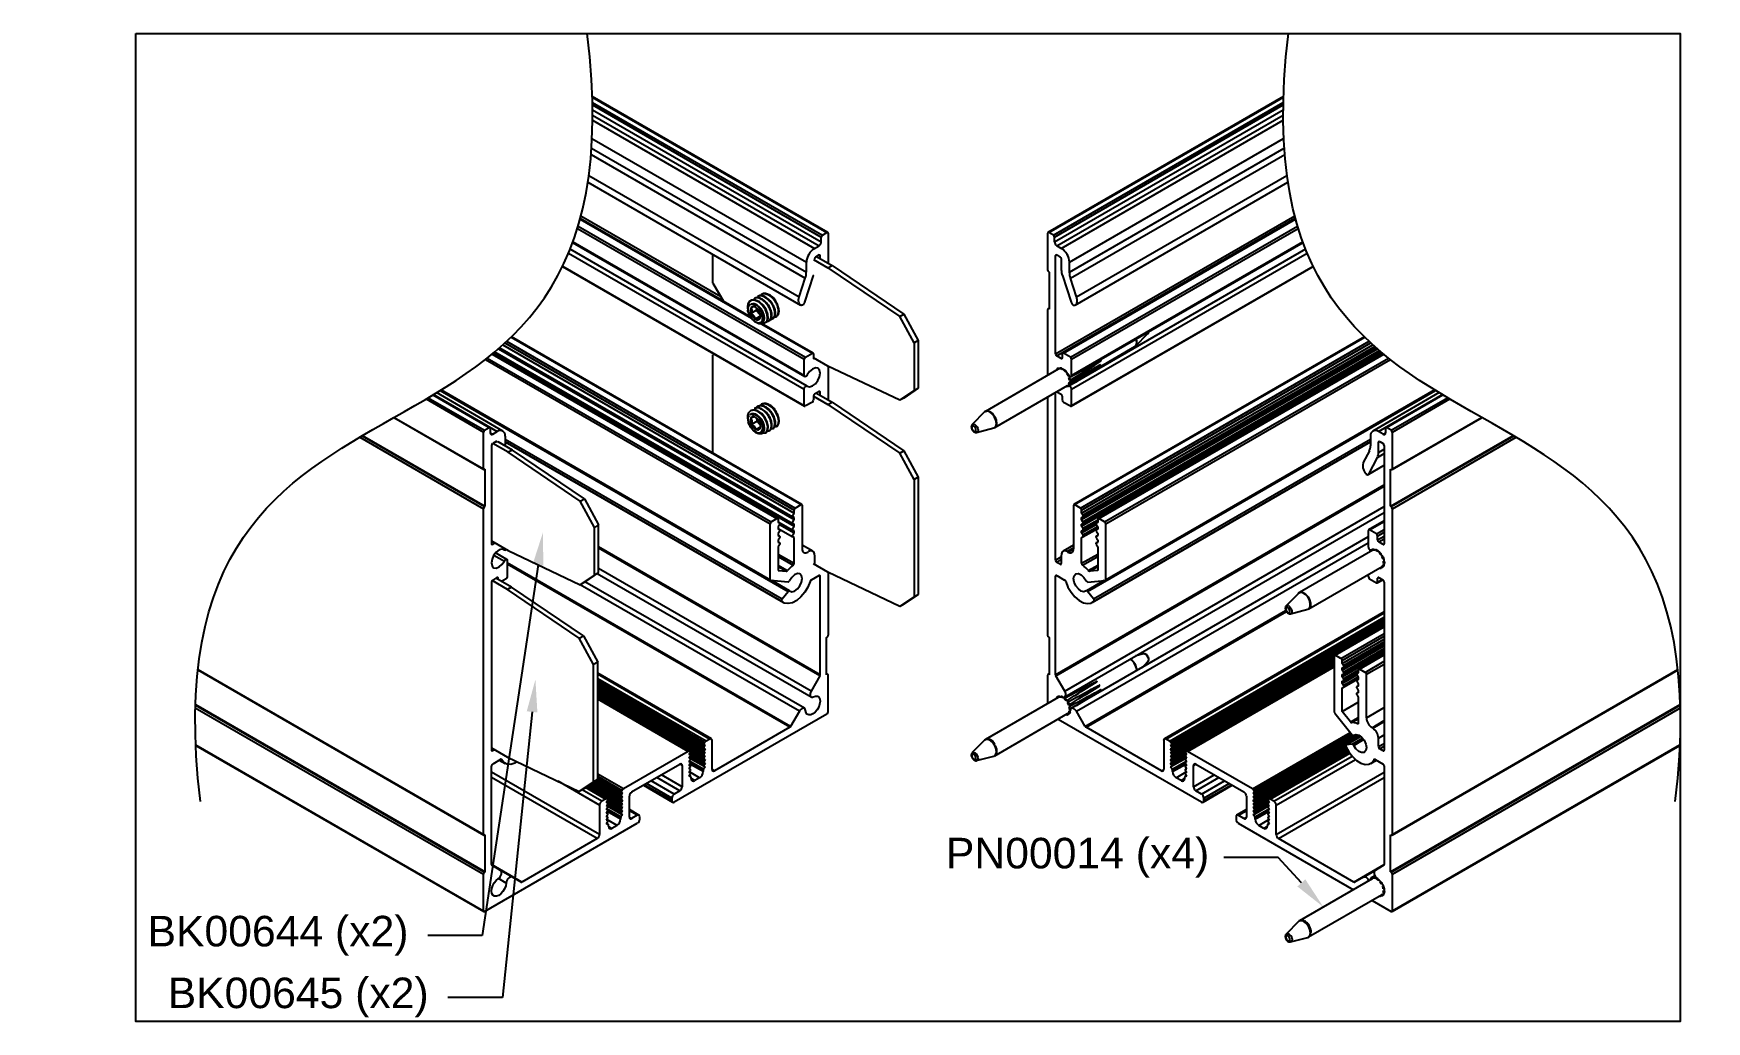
# Model space of a CAD drawing. Extents: x -0.6 to 9.7, y -6.1 to 0.
import ezdxf
from ezdxf import colors
from ezdxf.entities.mleader import LeaderData, LeaderLine
from ezdxf.math import Vec2, Vec3

# ---------------------------------------------------------------- set-up
doc = ezdxf.new("R2010")
doc.units = 0
doc.header["$LTSCALE"] = 0.5
doc.header["$MEASUREMENT"] = 0
for name, color, linetype in [('Brackets', 181, 'CONTINUOUS'), ('Dimension', 10, 'CONTINUOUS'), ('FAB DWG', 221, 'CONTINUOUS'), ('Hardware', 242, 'CONTINUOUS'), ('Housing', 150, 'CONTINUOUS')]:
    doc.layers.add(name, color=color, linetype=linetype)
doc.layers.add('Text-Unprinted', color=131, linetype='CONTINUOUS', plot=False)
doc.styles.get("Standard").update_dxf_attribs({"font": 'arial.ttf'})

msp = doc.modelspace()

# ---------------------------------------------------------------- linework, layer by layer
at = {"layer": 'Brackets', "linetype": 'Continuous', "lineweight": 25, "transparency": 16777216}
for p, q in [((3.551, -1.536), (3.551, -1.36)), ((4.17, -1.391), (4.258, -1.442)), ((4.188, -1.372), (4.284, -1.428)), ((4.258, -1.442), (4.284, -1.428)), ((4.284, -1.428), (4.726, -1.728)), ((3.551, -1.536), (3.616, -1.648)), ((4.258, -1.442), (4.701, -1.742)), ((4.701, -1.742), (4.726, -1.728)), ((4.789, -1.904), (4.701, -1.742)), ((4.726, -1.728), (4.814, -1.89)), ((4.814, -1.89), (4.789, -1.904)), ((4.789, -1.904), (4.789, -2.197)), ((4.814, -1.89), (4.814, -2.182)), ((3.559, -1.972), (3.551, -1.977)), ((3.551, -2.583), (3.551, -1.977)), ((4.258, -2.047), (4.17, -1.996)), ((4.701, -2.257), (4.258, -2.047)), ((4.17, -2.232), (4.258, -2.283)), ((4.188, -2.213), (4.284, -2.268)), ((4.701, -2.257), (4.789, -2.197)), ((4.726, -2.243), (4.701, -2.257)), ((4.814, -2.182), (4.726, -2.243)), ((4.789, -2.197), (4.814, -2.182)), ((4.258, -2.283), (4.284, -2.268)), ((4.258, -2.283), (4.701, -2.583)), ((4.284, -2.268), (4.726, -2.568)), ((2.292, -2.577), (2.197, -2.522)), ((2.318, -2.563), (2.229, -2.512)), ((2.318, -2.563), (2.292, -2.577)), ((2.76, -2.863), (2.318, -2.563)), ((4.701, -2.583), (4.726, -2.568)), ((4.726, -2.568), (4.814, -2.73)), ((2.735, -2.877), (2.292, -2.577)), ((4.789, -2.745), (4.701, -2.583)), ((4.814, -2.73), (4.789, -2.745)), ((4.789, -2.745), (4.789, -3.466)), ((4.814, -2.73), (4.814, -3.451)), ((2.735, -2.877), (2.76, -2.863)), ((2.823, -3.039), (2.735, -2.877)), ((2.76, -2.863), (2.848, -3.024)), ((2.848, -3.024), (2.823, -3.039)), ((2.823, -3.332), (2.823, -3.039)), ((2.848, -3.317), (2.848, -3.024)), ((2.188, -3.121), (2.292, -3.182)), ((2.292, -3.182), (2.735, -3.392)), ((2.287, -3.421), (2.192, -3.366)), ((2.312, -3.406), (2.216, -3.351)), ((2.735, -3.392), (2.823, -3.332)), ((2.76, -3.377), (2.735, -3.392)), ((2.848, -3.317), (2.76, -3.377)), ((2.823, -3.332), (2.848, -3.317)), ((4.701, -3.526), (4.258, -3.315)), ((2.312, -3.406), (2.287, -3.421)), ((2.729, -3.721), (2.287, -3.421)), ((2.755, -3.706), (2.312, -3.406)), ((4.701, -3.526), (4.789, -3.466)), ((4.814, -3.451), (4.726, -3.511)), ((4.789, -3.466), (4.814, -3.451)), ((4.726, -3.511), (4.701, -3.526)), ((2.729, -3.721), (2.755, -3.706)), ((2.817, -3.883), (2.729, -3.721)), ((2.755, -3.706), (2.843, -3.868)), ((2.843, -3.868), (2.817, -3.883)), ((2.817, -4.604), (2.817, -3.883)), ((2.843, -4.589), (2.843, -3.868)), ((2.188, -4.396), (2.287, -4.453)), ((2.287, -4.453), (2.729, -4.664)), ((2.729, -4.664), (2.817, -4.604)), ((2.843, -4.589), (2.755, -4.649)), ((2.817, -4.604), (2.843, -4.589)), ((2.755, -4.649), (2.729, -4.664))]:
    msp.add_line(p, q, dxfattribs=at)
at = {"layer": 'Dimension', "transparency": 16777216}
for points in [[(0.398, -4.726), (0.206, -3.148), (1.588, -2.363), (2.971, -1.578), (2.778, 0)], [(9.473, -4.726), (9.665, -3.148), (8.283, -2.363), (6.9, -1.578), (7.093, 0)]]:
    msp.add_open_spline(points, degree=3, dxfattribs=at)
at = {"layer": 'Hardware', "linetype": 'Continuous', "lineweight": 25, "transparency": 16777216}
for p, q in [((3.806, -1.63), (3.804, -1.632)), ((3.828, -1.617), (3.826, -1.619)), ((3.85, -1.605), (3.848, -1.606)), ((3.82, -1.702), (3.785, -1.722)), ((3.845, -1.738), (3.812, -1.757)), ((3.82, -1.689), (3.82, -1.702)), ((3.82, -1.702), (3.833, -1.72)), ((3.833, -1.72), (3.845, -1.735)), ((3.941, -1.742), (3.944, -1.74)), ((3.874, -1.78), (3.877, -1.779)), ((3.897, -1.767), (3.899, -1.766)), ((3.919, -1.755), (3.921, -1.753)), ((6.152, -1.923), (6.228, -1.846)), ((5.929, -2.053), (6.147, -1.927)), ((6.152, -1.923), (6.15, -1.925)), ((5.748, -2.135), (5.901, -2.04)), ((5.748, -2.158), (5.939, -2.04)), ((5.782, -2.145), (5.928, -2.054)), ((5.901, -2.04), (5.939, -2.016)), ((5.676, -2.066), (5.228, -2.325)), ((5.682, -2.064), (5.689, -2.059)), ((5.701, -2.067), (5.706, -2.064)), ((5.713, -2.069), (5.711, -2.07)), ((5.722, -2.083), (5.725, -2.081)), ((5.732, -2.091), (5.729, -2.092)), ((5.738, -2.108), (5.742, -2.106)), ((5.745, -2.158), (5.738, -2.163)), ((5.285, -2.425), (5.734, -2.166)), ((3.807, -2.307), (3.804, -2.308)), ((3.815, -2.362), (3.809, -2.359)), ((3.82, -2.366), (3.82, -2.366)), ((3.82, -2.366), (3.823, -2.386)), ((3.829, -2.294), (3.826, -2.296)), ((3.851, -2.281), (3.848, -2.283)), ((5.222, -2.329), (5.146, -2.406)), ((3.823, -2.386), (3.788, -2.406)), ((3.844, -2.422), (3.817, -2.437)), ((3.823, -2.386), (3.837, -2.401)), ((3.837, -2.401), (3.845, -2.409)), ((3.843, -2.429), (3.845, -2.412)), ((3.875, -2.457), (3.878, -2.455)), ((3.897, -2.444), (3.9, -2.442)), ((3.919, -2.431), (3.922, -2.43)), ((3.941, -2.419), (3.944, -2.417)), ((5.174, -2.455), (5.279, -2.427)), ((7.611, -3.18), (7.16, -3.44)), ((7.61, -3.175), (7.598, -3.181)), ((7.622, -3.179), (7.627, -3.176)), ((7.632, -3.176), (7.632, -3.177)), ((7.642, -3.188), (7.646, -3.186)), ((7.218, -3.54), (7.67, -3.279)), ((7.654, -3.193), (7.652, -3.194)), ((7.662, -3.208), (7.665, -3.206)), ((7.671, -3.217), (7.668, -3.219)), ((7.676, -3.234), (7.678, -3.233)), ((7.681, -3.266), (7.676, -3.269)), ((7.68, -3.244), (7.677, -3.246)), ((7.682, -3.261), (7.682, -3.26)), ((7.155, -3.445), (7.079, -3.522)), ((7.106, -3.57), (7.211, -3.543)), ((6.201, -3.817), (6.154, -3.829)), ((6.194, -3.9), (6.228, -3.865)), ((5.884, -4.002), (5.715, -4.092)), ((5.676, -4.085), (5.228, -4.344)), ((5.685, -4.083), (5.693, -4.078)), ((5.705, -4.088), (5.716, -4.082)), ((5.789, -4.134), (5.94, -4.04)), ((5.286, -4.444), (5.734, -4.185)), ((5.742, -4.18), (5.735, -4.184)), ((5.75, -4.165), (5.745, -4.168)), ((5.749, -4.158), (5.753, -4.156)), ((5.223, -4.348), (5.147, -4.425)), ((5.174, -4.474), (5.279, -4.446)), ((7.608, -5.201), (7.16, -5.459)), ((7.625, -5.183), (7.601, -5.196)), ((7.608, -5.201), (7.609, -5.2)), ((7.609, -5.2), (7.616, -5.196)), ((7.627, -5.186), (7.617, -5.191)), ((7.628, -5.199), (7.634, -5.195)), ((7.639, -5.199), (7.638, -5.2)), ((7.649, -5.212), (7.651, -5.21)), ((7.66, -5.218), (7.657, -5.22)), ((7.667, -5.235), (7.669, -5.233)), ((7.674, -5.244), (7.672, -5.246)), ((7.217, -5.559), (7.666, -5.3)), ((7.68, -5.289), (7.673, -5.293)), ((7.681, -5.271), (7.678, -5.273)), ((7.679, -5.262), (7.68, -5.26)), ((7.681, -5.287), (7.681, -5.287)), ((7.154, -5.464), (7.078, -5.541)), ((7.078, -5.541), (7.078, -5.541)), ((7.106, -5.589), (7.211, -5.562))]:
    msp.add_line(p, q, dxfattribs=at)
at = {"layer": 'Hardware', "linetype": 'Continuous', "lineweight": 25, "transparency": 16777216, "flags": 128}
for points in [[(3.876, -1.777), (3.885, -1.772), (3.891, -1.752), (3.889, -1.727), (3.879, -1.699), (3.86, -1.672), (3.838, -1.651), (3.814, -1.64), (3.792, -1.64), (3.775, -1.651), (3.766, -1.672), (3.765, -1.699), (3.766, -1.703), (3.766, -1.703)], [(3.852, -1.781), (3.868, -1.783), (3.882, -1.773), (3.888, -1.755), (3.886, -1.728), (3.875, -1.7), (3.857, -1.673), (3.835, -1.653), (3.811, -1.642), (3.789, -1.641), (3.772, -1.652), (3.771, -1.655), (3.771, -1.655)], [(3.767, -1.689), (3.769, -1.712), (3.779, -1.737), (3.794, -1.759), (3.813, -1.774), (3.832, -1.781), (3.848, -1.777), (3.857, -1.763), (3.859, -1.742), (3.854, -1.718), (3.841, -1.694), (3.823, -1.674)], [(6.228, -1.846), (6.231, -1.843), (6.232, -1.835)], [(6.147, -1.927), (6.155, -1.918), (6.159, -1.902), (6.156, -1.882), (6.155, -1.88)], [(5.672, -2.069), (5.671, -2.066), (5.671, -2.063), (5.671, -2.06), (5.673, -2.059), (5.675, -2.059), (5.677, -2.059), (5.68, -2.061), (5.682, -2.064)], [(5.689, -2.064), (5.689, -2.061), (5.69, -2.059), (5.691, -2.057), (5.694, -2.057), (5.696, -2.059), (5.698, -2.061), (5.7, -2.064), (5.701, -2.067)], [(5.71, -2.072), (5.711, -2.07), (5.713, -2.07), (5.715, -2.07), (5.718, -2.072), (5.72, -2.074), (5.721, -2.077), (5.722, -2.08), (5.722, -2.083)], [(5.729, -2.092), (5.731, -2.092), (5.734, -2.093), (5.736, -2.095), (5.738, -2.098), (5.74, -2.101), (5.74, -2.104), (5.74, -2.106), (5.738, -2.108)], [(5.742, -2.119), (5.745, -2.12), (5.747, -2.123), (5.749, -2.125), (5.75, -2.129), (5.75, -2.131), (5.749, -2.134), (5.748, -2.135), (5.746, -2.135)], [(5.745, -2.145), (5.748, -2.147), (5.749, -2.15), (5.75, -2.153), (5.75, -2.156), (5.749, -2.158), (5.747, -2.159), (5.744, -2.158), (5.742, -2.157)], [(5.738, -2.163), (5.739, -2.166), (5.739, -2.169), (5.739, -2.171), (5.737, -2.173), (5.735, -2.173), (5.733, -2.172), (5.731, -2.17), (5.729, -2.168)], [(3.878, -2.455), (3.878, -2.455), (3.889, -2.441), (3.892, -2.419), (3.886, -2.392), (3.873, -2.364), (3.852, -2.339), (3.828, -2.322), (3.805, -2.315), (3.785, -2.32), (3.771, -2.335), (3.765, -2.359), (3.768, -2.388), (3.769, -2.391), (3.769, -2.391)], [(3.856, -2.459), (3.858, -2.46), (3.875, -2.457), (3.886, -2.443), (3.889, -2.421), (3.883, -2.393), (3.869, -2.365), (3.849, -2.341), (3.826, -2.324), (3.802, -2.317), (3.782, -2.321), (3.768, -2.336), (3.767, -2.339), (3.767, -2.339)], [(3.767, -2.374), (3.772, -2.399), (3.784, -2.423), (3.801, -2.443), (3.821, -2.455), (3.839, -2.457), (3.852, -2.449), (3.859, -2.433), (3.858, -2.41), (3.849, -2.385), (3.835, -2.362), (3.816, -2.346)], [(3.904, -2.434), (3.919, -2.431), (3.93, -2.418), (3.933, -2.396), (3.928, -2.368), (3.914, -2.34), (3.893, -2.315), (3.87, -2.298), (3.846, -2.291), (3.826, -2.296), (3.812, -2.311), (3.812, -2.311)], [(3.926, -2.421), (3.941, -2.418), (3.953, -2.405), (3.956, -2.383), (3.95, -2.355), (3.936, -2.327), (3.916, -2.302), (3.892, -2.285), (3.868, -2.278), (3.848, -2.283), (3.834, -2.298), (3.834, -2.298)], [(5.284, -2.36), (5.271, -2.342), (5.256, -2.329), (5.24, -2.324), (5.227, -2.326), (5.222, -2.329)], [(5.228, -2.325), (5.228, -2.325), (5.242, -2.322), (5.257, -2.328), (5.273, -2.341), (5.286, -2.359), (5.294, -2.379), (5.297, -2.399), (5.294, -2.415), (5.285, -2.425)], [(5.279, -2.427), (5.283, -2.425), (5.292, -2.416), (5.296, -2.4), (5.293, -2.38), (5.284, -2.36)], [(5.166, -2.427), (5.162, -2.421), (5.157, -2.417), (5.152, -2.415), (5.148, -2.416), (5.145, -2.419), (5.144, -2.425), (5.145, -2.431), (5.148, -2.437), (5.152, -2.443), (5.157, -2.447), (5.162, -2.449), (5.166, -2.448), (5.169, -2.445), (5.17, -2.44), (5.169, -2.434), (5.166, -2.427)], [(5.146, -2.406), (5.149, -2.405), (5.155, -2.403), (5.163, -2.406), (5.17, -2.412), (5.177, -2.421)], [(5.177, -2.421), (5.181, -2.431), (5.183, -2.441), (5.181, -2.449), (5.177, -2.454), (5.174, -2.455)], [(7.596, -3.189), (7.596, -3.188), (7.596, -3.185), (7.596, -3.182), (7.598, -3.181), (7.6, -3.181), (7.602, -3.182), (7.604, -3.184)], [(7.611, -3.18), (7.61, -3.177), (7.61, -3.175), (7.611, -3.173), (7.613, -3.172), (7.615, -3.172), (7.618, -3.174), (7.62, -3.176), (7.622, -3.179)], [(7.63, -3.181), (7.63, -3.178), (7.631, -3.177), (7.633, -3.176), (7.636, -3.177), (7.638, -3.179), (7.64, -3.182), (7.642, -3.185), (7.642, -3.188)], [(7.651, -3.195), (7.652, -3.194), (7.654, -3.194), (7.657, -3.195), (7.659, -3.197), (7.661, -3.2), (7.662, -3.203), (7.662, -3.206), (7.662, -3.208)], [(7.664, -3.282), (7.664, -3.285), (7.664, -3.288), (7.663, -3.29), (7.661, -3.291), (7.659, -3.291), (7.657, -3.289), (7.655, -3.287)], [(7.668, -3.219), (7.67, -3.219), (7.673, -3.221), (7.675, -3.223), (7.677, -3.226), (7.677, -3.229), (7.677, -3.232), (7.676, -3.234), (7.675, -3.235)], [(7.676, -3.269), (7.677, -3.272), (7.678, -3.275), (7.679, -3.278), (7.678, -3.28), (7.676, -3.282), (7.674, -3.282), (7.672, -3.281), (7.669, -3.278)], [(7.677, -3.246), (7.68, -3.248), (7.682, -3.25), (7.683, -3.253), (7.683, -3.256), (7.683, -3.259), (7.682, -3.261), (7.68, -3.261), (7.677, -3.261)], [(7.222, -3.486), (7.211, -3.467), (7.197, -3.451), (7.181, -3.441), (7.166, -3.439), (7.155, -3.445)], [(7.16, -3.44), (7.167, -3.438), (7.182, -3.44), (7.198, -3.45), (7.213, -3.466), (7.223, -3.485), (7.229, -3.506), (7.228, -3.524), (7.222, -3.537), (7.218, -3.54)], [(7.211, -3.543), (7.22, -3.537), (7.227, -3.525), (7.227, -3.507), (7.222, -3.486)], [(7.1, -3.546), (7.097, -3.54), (7.092, -3.535), (7.087, -3.532), (7.082, -3.531), (7.079, -3.533), (7.076, -3.537), (7.076, -3.543), (7.078, -3.549), (7.082, -3.555), (7.086, -3.561), (7.091, -3.564), (7.096, -3.564), (7.1, -3.563), (7.102, -3.558), (7.102, -3.553), (7.1, -3.546)], [(7.079, -3.522), (7.084, -3.519), (7.092, -3.52), (7.099, -3.525), (7.106, -3.533), (7.112, -3.542)], [(7.112, -3.542), (7.114, -3.552), (7.114, -3.561), (7.111, -3.567), (7.106, -3.57)], [(6.159, -3.92), (6.157, -3.906), (6.15, -3.885)], [(5.662, -4.094), (5.662, -4.093), (5.662, -4.091), (5.663, -4.089), (5.665, -4.089), (5.668, -4.089), (5.668, -4.09)], [(5.675, -4.086), (5.674, -4.083), (5.674, -4.08), (5.675, -4.078), (5.676, -4.077), (5.678, -4.077), (5.681, -4.078), (5.683, -4.08), (5.685, -4.083)], [(5.693, -4.083), (5.693, -4.08), (5.694, -4.079), (5.696, -4.078), (5.698, -4.078), (5.7, -4.08), (5.703, -4.082), (5.704, -4.085), (5.705, -4.088)], [(5.714, -4.094), (5.715, -4.093), (5.717, -4.092), (5.719, -4.093), (5.722, -4.095), (5.724, -4.097), (5.725, -4.101), (5.726, -4.104), (5.726, -4.106)], [(5.732, -4.116), (5.735, -4.116), (5.737, -4.117), (5.739, -4.119), (5.741, -4.122), (5.742, -4.125), (5.743, -4.128), (5.742, -4.131), (5.74, -4.132)], [(5.735, -4.184), (5.736, -4.187), (5.737, -4.19), (5.736, -4.192), (5.734, -4.193), (5.732, -4.194), (5.73, -4.192), (5.727, -4.19), (5.727, -4.189)], [(5.735, -4.184), (5.734, -4.185), (5.734, -4.185)], [(5.745, -4.168), (5.747, -4.171), (5.748, -4.174), (5.749, -4.177), (5.748, -4.179), (5.747, -4.181), (5.745, -4.181), (5.743, -4.181), (5.74, -4.179)], [(5.744, -4.143), (5.746, -4.145), (5.748, -4.147), (5.75, -4.15), (5.751, -4.153), (5.751, -4.156), (5.75, -4.158), (5.748, -4.159), (5.746, -4.159)], [(5.147, -4.425), (5.15, -4.423), (5.157, -4.423), (5.165, -4.427), (5.172, -4.433), (5.178, -4.443)], [(5.287, -4.384), (5.275, -4.365), (5.26, -4.351), (5.244, -4.343), (5.23, -4.344), (5.223, -4.348)], [(5.228, -4.344), (5.231, -4.343), (5.245, -4.342), (5.261, -4.35), (5.276, -4.364), (5.288, -4.383), (5.296, -4.403), (5.297, -4.422), (5.293, -4.437), (5.286, -4.444)], [(5.279, -4.446), (5.281, -4.446), (5.291, -4.438), (5.296, -4.423), (5.294, -4.404), (5.287, -4.384)], [(5.167, -4.448), (5.163, -4.442), (5.159, -4.437), (5.153, -4.435), (5.149, -4.435), (5.146, -4.438), (5.144, -4.442), (5.145, -4.448), (5.147, -4.455), (5.151, -4.461), (5.156, -4.466), (5.161, -4.468), (5.165, -4.468), (5.169, -4.465), (5.17, -4.461), (5.17, -4.454), (5.167, -4.448)], [(5.178, -4.443), (5.182, -4.453), (5.183, -4.462), (5.18, -4.469), (5.175, -4.473), (5.174, -4.474)], [(7.6, -5.205), (7.6, -5.204), (7.599, -5.201), (7.599, -5.198), (7.6, -5.197), (7.602, -5.196), (7.604, -5.196), (7.607, -5.198), (7.609, -5.2)], [(7.616, -5.198), (7.615, -5.195), (7.616, -5.193), (7.617, -5.191), (7.619, -5.191), (7.622, -5.191), (7.624, -5.193), (7.626, -5.196), (7.628, -5.199)], [(7.636, -5.203), (7.637, -5.201), (7.638, -5.199), (7.641, -5.2), (7.643, -5.201), (7.645, -5.203), (7.647, -5.206), (7.648, -5.209), (7.649, -5.212)], [(7.656, -5.22), (7.658, -5.22), (7.661, -5.22), (7.663, -5.222), (7.665, -5.224), (7.667, -5.227), (7.668, -5.23), (7.668, -5.233), (7.667, -5.235)], [(7.672, -5.246), (7.674, -5.247), (7.676, -5.249), (7.678, -5.251), (7.68, -5.255), (7.68, -5.258), (7.68, -5.26), (7.679, -5.262), (7.677, -5.262)], [(7.659, -5.304), (7.659, -5.306), (7.658, -5.308), (7.657, -5.31), (7.655, -5.31), (7.652, -5.309), (7.651, -5.308)], [(7.673, -5.293), (7.674, -5.296), (7.675, -5.299), (7.675, -5.302), (7.674, -5.304), (7.672, -5.305), (7.67, -5.304), (7.667, -5.303), (7.665, -5.301)], [(7.678, -5.273), (7.68, -5.275), (7.682, -5.278), (7.683, -5.281), (7.683, -5.284), (7.682, -5.286), (7.681, -5.287), (7.678, -5.287), (7.676, -5.286)], [(7.101, -5.568), (7.098, -5.561), (7.094, -5.556), (7.089, -5.552), (7.084, -5.55), (7.08, -5.551), (7.077, -5.554), (7.076, -5.559), (7.077, -5.565), (7.08, -5.572), (7.084, -5.578), (7.089, -5.582), (7.094, -5.583), (7.098, -5.583), (7.101, -5.579), (7.102, -5.574), (7.101, -5.568)], [(7.078, -5.541), (7.08, -5.539), (7.087, -5.538), (7.095, -5.54), (7.102, -5.547), (7.109, -5.555), (7.113, -5.565)], [(7.225, -5.514), (7.216, -5.493), (7.203, -5.476), (7.187, -5.463), (7.172, -5.458), (7.158, -5.46), (7.154, -5.464)], [(7.16, -5.459), (7.173, -5.457), (7.189, -5.462), (7.204, -5.475), (7.217, -5.493), (7.226, -5.513), (7.229, -5.533), (7.229, -5.536)], [(7.211, -5.562), (7.216, -5.56), (7.225, -5.549), (7.228, -5.533), (7.225, -5.514)], [(7.113, -5.565), (7.115, -5.575), (7.113, -5.583), (7.109, -5.588), (7.106, -5.589)]]:
    msp.add_lwpolyline(points, dxfattribs=at)
at = {"layer": 'Hardware', "linetype": 'Continuous', "lineweight": 25, "transparency": 16777216}
for centre, radius, start, end in [((3.856, -1.694), 0.095, 21.7472, 64.5495), ((3.828, -1.685), 0.0644, 152.2082, 196.3536), ((3.821, -1.705), 0.0396, 151.3302, 205.9106), ((3.851, -1.699), 0.0702, 199.4516, 236.2471), ((3.801, -1.7), 0.0204, 49.2738, 136.2042), ((3.775, -1.743), 0.0702, 19.4516, 56.2471), ((3.882, -1.681), 0.0625, 187.4301, 218.318), ((3.876, -1.687), 0.0541, 217.2761, 233.7062), ((3.806, -1.737), 0.0396, 331.3302, 25.9106), ((3.826, -1.742), 0.0204, 229.2738, 316.2042), ((6.113, -1.897), 0.047, 326.4163, 22.5588), ((5.928, -2.054), 0.00107, 310.3409, 16.5578), ((5.937, -2.015), 0.00199, 327.5795, 54.589), ((5.938, -2.039), 0.00155, 319.4321, 38.2441), ((5.664, -2.076), 0.0033, 80.5896, 159.405), ((5.686, -2.083), 0.0196, 103.3878, 119.9099), ((5.686, -2.099), 0.036, 63.9543, 84.4704), ((5.665, -2.134), 0.0764, 41.7613, 54.1586), ((5.648, -2.149), 0.0991, 24.3935, 34.8091), ((5.671, -2.141), 0.0745, 4.7819, 17.3866), ((5.711, -2.142), 0.0345, 333.6552, 354.7414), ((5.724, -2.149), 0.0195, 300.0506, 314.2941), ((3.845, -2.362), 0.0815, 163.6365, 201.2363), ((3.831, -2.381), 0.049, 162.5931, 209.6974), ((3.8, -2.374), 0.0179, 59.5326, 154.9613), ((3.78, -2.416), 0.0636, 23.8053, 63.1618), ((3.883, -2.358), 0.0631, 187.7527, 223.6139), ((3.854, -2.373), 0.098, 22.1956, 60.7078), ((3.846, -2.38), 0.0636, 203.8053, 243.1618), ((3.827, -2.421), 0.0179, 239.5326, 334.9613), ((3.874, -2.367), 0.05, 223.1322, 234.0224), ((3.796, -2.414), 0.049, 342.5931, 29.6974), ((7.619, -3.201), 0.0225, 83.6186, 111.6901), ((7.612, -3.229), 0.0517, 53.4072, 69.4904), ((7.587, -3.26), 0.0911, 34.2851, 45.3035), ((7.585, -3.262), 0.0939, 16.796, 27.5948), ((7.653, -3.261), 0.0243, 314.025, 340.7355), ((7.621, -3.255), 0.0564, 353.8124, 8.9975), ((6.075, -3.92), 0.0824, 24.7326, 58.4336), ((6.074, -3.922), 0.0859, 1.6977, 58.3053), ((6.2, -3.846), 0.0291, 18.3942, 89.3496), ((6.208, -3.851), 0.0249, 326.3998, 36.1445), ((5.913, -3.989), 0.00219, 3.9779, 84.8056), ((5.929, -4.012), 0.00255, 350.3634, 62.6458), ((5.687, -4.103), 0.0204, 94.6297, 119.6174), ((5.684, -4.124), 0.0421, 59.21, 77.6626), ((5.66, -4.158), 0.0832, 38.5402, 50.2433), ((5.649, -4.168), 0.098, 21.2586, 31.7506), ((5.938, -4.039), 0.00188, 324.6138, 52.8303), ((5.716, -4.162), 0.0295, 325.8745, 349.3036), ((5.679, -4.159), 0.0669, 0.444, 13.9838), ((7.619, -5.226), 0.0283, 72.326, 96.4306), ((7.604, -5.259), 0.0648, 46.9938, 60.8333), ((7.581, -5.282), 0.0974, 29.0925, 39.6278), ((7.593, -5.278), 0.085, 10.7947, 22.3345), ((7.655, -5.282), 0.0205, 300.3881, 327.8459), ((7.634, -5.274), 0.044, 344.1017, 2.0274), ((7.203, -5.537), 0.0258, 302.6712, 3.371)]:
    msp.add_arc(centre, radius, start, end, dxfattribs=at)
for points, knots in [([(3.881, -1.769), (3.884, -1.77), (3.894, -1.771), (3.905, -1.762), (3.912, -1.743), (3.91, -1.716), (3.899, -1.687), (3.88, -1.66), (3.857, -1.638), (3.833, -1.627), (3.814, -1.626), (3.806, -1.631), (3.804, -1.633)], [0, 0, 0, 0, 0.056165, 0.168495, 0.278473, 0.393153, 0.505483, 0.617813, 0.730143, 0.842473, 0.954804, 1, 1, 1, 1]), ([(3.899, -1.765), (3.902, -1.763), (3.91, -1.759), (3.915, -1.741), (3.913, -1.715), (3.902, -1.685), (3.883, -1.658), (3.86, -1.637), (3.836, -1.626), (3.817, -1.624), (3.809, -1.63), (3.807, -1.631)], [0, 0, 0, 0, 0.0747059, 0.1997062, 0.3247064, 0.4470889, 0.5747048, 0.6997051, 0.8247054, 0.9497056, 1, 1, 1, 1]), ([(3.903, -1.756), (3.906, -1.757), (3.916, -1.759), (3.927, -1.749), (3.934, -1.73), (3.932, -1.703), (3.921, -1.674), (3.902, -1.647), (3.879, -1.626), (3.855, -1.615), (3.836, -1.613), (3.829, -1.619), (3.826, -1.62)], [0, 0, 0, 0, 0.056165, 0.1684951, 0.2784727, 0.3931533, 0.5054833, 0.6178134, 0.7301434, 0.8424735, 0.9548035, 1, 1, 1, 1]), ([(3.921, -1.752), (3.924, -1.75), (3.932, -1.746), (3.937, -1.728), (3.935, -1.702), (3.924, -1.673), (3.905, -1.645), (3.882, -1.624), (3.858, -1.613), (3.839, -1.611), (3.831, -1.617), (3.829, -1.619)], [0, 0, 0, 0, 0.0747059, 0.1997062, 0.3247064, 0.4470889, 0.5747048, 0.6997051, 0.8247054, 0.9497056, 1, 1, 1, 1]), ([(3.925, -1.744), (3.928, -1.744), (3.938, -1.746), (3.949, -1.736), (3.956, -1.717), (3.954, -1.691), (3.943, -1.661), (3.925, -1.634), (3.901, -1.613), (3.877, -1.602), (3.858, -1.6), (3.851, -1.606), (3.848, -1.608)], [0, 0, 0, 0, 0.056165, 0.168495, 0.278473, 0.393153, 0.505483, 0.617813, 0.730143, 0.842473, 0.954804, 1, 1, 1, 1]), ([(3.943, -1.739), (3.946, -1.737), (3.954, -1.733), (3.959, -1.715), (3.957, -1.689), (3.946, -1.66), (3.927, -1.633), (3.904, -1.611), (3.88, -1.6), (3.861, -1.598), (3.853, -1.604), (3.851, -1.606)], [0, 0, 0, 0, 0.074706, 0.199706, 0.324706, 0.447089, 0.574705, 0.699705, 0.824705, 0.949706, 1, 1, 1, 1]), ([(3.823, -1.674), (3.829, -1.679), (3.839, -1.687), (3.852, -1.706), (3.862, -1.726), (3.867, -1.747), (3.866, -1.765), (3.86, -1.779), (3.849, -1.787), (3.834, -1.787), (3.816, -1.78), (3.799, -1.766), (3.783, -1.745), (3.771, -1.723), (3.767, -1.709), (3.766, -1.703)], [0, 0, 0, 0, 0.070789, 0.141494, 0.215566, 0.289626, 0.365676, 0.443074, 0.52116, 0.601875, 0.682529, 0.766063, 0.850067, 0.935618, 1, 1, 1, 1]), ([(3.771, -1.655), (3.77, -1.658), (3.768, -1.665), (3.767, -1.677), (3.767, -1.685), (3.767, -1.689)], [0, 0, 0, 0, 0.340963, 0.665997, 1, 1, 1, 1]), ([(3.767, -1.689), (3.769, -1.684), (3.771, -1.678), (3.775, -1.674), (3.776, -1.673)], [0, 0, 0, 0, 0.690158, 1, 1, 1, 1]), ([(3.776, -1.673), (3.777, -1.672), (3.778, -1.67), (3.78, -1.669), (3.781, -1.669)], [0, 0, 0, 0, 0.715865, 1, 1, 1, 1]), ([(3.866, -1.746), (3.866, -1.745), (3.867, -1.74), (3.864, -1.727), (3.857, -1.707), (3.842, -1.687), (3.824, -1.671), (3.806, -1.663), (3.791, -1.662), (3.786, -1.667), (3.784, -1.668)], [0, 0, 0, 0, 0.0334499, 0.1441975, 0.3026085, 0.4610195, 0.6194306, 0.7778416, 0.9362526, 1, 1, 1, 1]), ([(3.785, -1.667), (3.786, -1.666), (3.792, -1.663), (3.799, -1.665), (3.803, -1.666)], [0, 0, 0, 0, 0.350664, 1, 1, 1, 1]), ([(3.786, -1.686), (3.788, -1.69), (3.791, -1.697), (3.789, -1.711), (3.786, -1.719), (3.785, -1.722)], [0, 0, 0, 0, 0.439105, 0.751358, 1, 1, 1, 1]), ([(3.785, -1.722), (3.787, -1.723), (3.794, -1.728), (3.804, -1.736), (3.81, -1.748), (3.812, -1.755), (3.812, -1.757)], [0, 0, 0, 0, 0.156025, 0.493707, 0.819058, 1, 1, 1, 1]), ([(3.814, -1.684), (3.812, -1.684), (3.808, -1.682), (3.797, -1.683), (3.789, -1.685), (3.786, -1.686)], [0, 0, 0, 0, 0.439105, 0.751358, 1, 1, 1, 1]), ([(3.803, -1.666), (3.808, -1.667), (3.815, -1.669), (3.822, -1.673), (3.823, -1.674)], [0, 0, 0, 0, 0.7511445, 1, 1, 1, 1]), ([(3.84, -1.756), (3.843, -1.749), (3.846, -1.742), (3.845, -1.736), (3.845, -1.735)], [0, 0, 0, 0, 0.840534, 1, 1, 1, 1]), ([(3.812, -1.757), (3.818, -1.756), (3.828, -1.754), (3.837, -1.754), (3.839, -1.755), (3.84, -1.756)], [0, 0, 0, 0, 0.439105, 0.751358, 1, 1, 1, 1]), ([(6.228, -1.846), (6.229, -1.845), (6.232, -1.842), (6.233, -1.838), (6.233, -1.835), (6.233, -1.835)], [0, 0, 0, 0, 0.323692, 0.865692, 1, 1, 1, 1]), ([(6.141, -1.929), (6.142, -1.929), (6.146, -1.929), (6.151, -1.926), (6.153, -1.922), (6.154, -1.921)], [0, 0, 0, 0, 0.073864, 0.899598, 1, 1, 1, 1]), ([(5.939, -2.013), (5.938, -2.014), (5.934, -2.016), (5.918, -2.025), (5.853, -2.06), (5.791, -2.093), (5.742, -2.119)], [0, 0, 0, 0, 0.007458, 0.057409, 0.257212, 1, 1, 1, 1]), ([(5.939, -2.038), (5.938, -2.038), (5.935, -2.04), (5.918, -2.049), (5.854, -2.085), (5.793, -2.118), (5.745, -2.145)], [0, 0, 0, 0, 0.007458, 0.057409, 0.257212, 1, 1, 1, 1]), ([(5.929, -2.053), (5.928, -2.053), (5.925, -2.056), (5.908, -2.065), (5.859, -2.093), (5.813, -2.119), (5.78, -2.138)], [0, 0, 0, 0, 0.0095884, 0.0738046, 0.3306697, 1, 1, 1, 1]), ([(3.767, -2.339), (3.766, -2.343), (3.766, -2.35), (3.766, -2.362), (3.767, -2.37), (3.767, -2.374)], [0, 0, 0, 0, 0.340963, 0.665997, 1, 1, 1, 1]), ([(3.767, -2.374), (3.768, -2.369), (3.769, -2.362), (3.772, -2.357), (3.773, -2.355)], [0, 0, 0, 0, 0.690158, 1, 1, 1, 1]), ([(3.816, -2.346), (3.821, -2.349), (3.832, -2.356), (3.847, -2.373), (3.859, -2.393), (3.866, -2.414), (3.868, -2.434), (3.864, -2.45), (3.855, -2.461), (3.842, -2.465), (3.825, -2.462), (3.807, -2.451), (3.79, -2.433), (3.777, -2.412), (3.771, -2.398), (3.769, -2.391)], [0, 0, 0, 0, 0.070789, 0.141494, 0.215566, 0.289626, 0.365676, 0.443074, 0.52116, 0.601875, 0.682529, 0.766063, 0.850067, 0.935618, 1, 1, 1, 1]), ([(3.773, -2.355), (3.774, -2.354), (3.774, -2.352), (3.776, -2.351), (3.776, -2.351)], [0, 0, 0, 0, 0.887484, 1, 1, 1, 1]), ([(3.781, -2.346), (3.782, -2.345), (3.786, -2.341), (3.792, -2.341), (3.797, -2.342)], [0, 0, 0, 0, 0.2831317, 1, 1, 1, 1]), ([(3.866, -2.426), (3.866, -2.426), (3.867, -2.422), (3.866, -2.412), (3.862, -2.395), (3.852, -2.375), (3.836, -2.357), (3.817, -2.344), (3.799, -2.338), (3.789, -2.342), (3.784, -2.343)], [0, 0, 0, 0, 0.017726, 0.126686, 0.233868, 0.38718, 0.540491, 0.693802, 0.847114, 1, 1, 1, 1]), ([(3.809, -2.359), (3.807, -2.359), (3.804, -2.359), (3.794, -2.363), (3.787, -2.365), (3.784, -2.367)], [0, 0, 0, 0, 0.439105, 0.751358, 1, 1, 1, 1]), ([(3.784, -2.367), (3.786, -2.371), (3.791, -2.379), (3.791, -2.393), (3.789, -2.402), (3.788, -2.406)], [0, 0, 0, 0, 0.439105, 0.751358, 1, 1, 1, 1]), ([(3.797, -2.342), (3.801, -2.342), (3.807, -2.342), (3.814, -2.345), (3.816, -2.346)], [0, 0, 0, 0, 0.751145, 1, 1, 1, 1]), ([(3.882, -2.447), (3.887, -2.446), (3.899, -2.446), (3.91, -2.432), (3.913, -2.409), (3.907, -2.381), (3.893, -2.352), (3.872, -2.327), (3.848, -2.309), (3.823, -2.301), (3.81, -2.306), (3.804, -2.308)], [0, 0, 0, 0, 0.099282, 0.211907, 0.322173, 0.437155, 0.549779, 0.662404, 0.775029, 0.887654, 1, 1, 1, 1]), ([(3.9, -2.442), (3.9, -2.442), (3.906, -2.441), (3.912, -2.429), (3.916, -2.408), (3.91, -2.379), (3.896, -2.35), (3.875, -2.325), (3.851, -2.308), (3.826, -2.3), (3.813, -2.304), (3.807, -2.307)], [0, 0, 0, 0, 0.0003092, 0.1253095, 0.2503097, 0.37531, 0.4976925, 0.6253084, 0.7503087, 0.8753089, 1, 1, 1, 1]), ([(3.922, -2.43), (3.922, -2.43), (3.928, -2.429), (3.934, -2.417), (3.938, -2.395), (3.932, -2.367), (3.918, -2.338), (3.897, -2.312), (3.873, -2.295), (3.848, -2.287), (3.835, -2.292), (3.829, -2.294)], [0, 0, 0, 0, 0.000309, 0.125309, 0.25031, 0.37531, 0.497692, 0.625308, 0.750309, 0.875309, 1, 1, 1, 1]), ([(3.944, -2.417), (3.944, -2.417), (3.95, -2.416), (3.956, -2.404), (3.96, -2.382), (3.954, -2.354), (3.94, -2.325), (3.919, -2.3), (3.895, -2.282), (3.87, -2.274), (3.857, -2.279), (3.851, -2.281)], [0, 0, 0, 0, 0.000309, 0.125309, 0.25031, 0.37531, 0.497692, 0.625308, 0.750309, 0.875309, 1, 1, 1, 1]), ([(5.23, -2.324), (5.227, -2.326), (5.223, -2.327), (5.221, -2.331), (5.221, -2.331)], [0, 0, 0, 0, 0.843908, 1, 1, 1, 1]), ([(3.788, -2.406), (3.79, -2.407), (3.797, -2.41), (3.807, -2.418), (3.814, -2.428), (3.817, -2.434), (3.817, -2.437)], [0, 0, 0, 0, 0.156025, 0.493707, 0.819058, 1, 1, 1, 1]), ([(3.817, -2.437), (3.823, -2.434), (3.832, -2.431), (3.84, -2.429), (3.842, -2.429), (3.843, -2.429)], [0, 0, 0, 0, 0.439105, 0.751358, 1, 1, 1, 1]), ([(5.146, -2.407), (5.145, -2.408), (5.143, -2.411), (5.141, -2.417), (5.141, -2.426), (5.144, -2.435), (5.15, -2.445), (5.158, -2.452), (5.166, -2.455), (5.172, -2.456), (5.174, -2.454), (5.174, -2.454)], [0, 0, 0, 0, 0.075303, 0.179823, 0.302875, 0.44619, 0.593228, 0.743634, 0.877202, 0.987788, 1, 1, 1, 1]), ([(7.162, -3.44), (7.162, -3.44), (7.158, -3.44), (7.155, -3.444), (7.153, -3.447)], [0, 0, 0, 0, 0.0839914, 1, 1, 1, 1]), ([(7.079, -3.522), (7.078, -3.522), (7.076, -3.524), (7.074, -3.529), (7.073, -3.537), (7.074, -3.546), (7.079, -3.556), (7.086, -3.565), (7.095, -3.569), (7.102, -3.571), (7.105, -3.57), (7.106, -3.57)], [0, 0, 0, 0, 0.033095, 0.134925, 0.247878, 0.383631, 0.530633, 0.678484, 0.835975, 0.952988, 1, 1, 1, 1]), ([(6.23, -3.835), (6.228, -3.832), (6.225, -3.826), (6.217, -3.82), (6.209, -3.817), (6.203, -3.816), (6.201, -3.817), (6.201, -3.817)], [0, 0, 0, 0, 0.236723, 0.514261, 0.76482, 0.971563, 1, 1, 1, 1]), ([(6.228, -3.865), (6.229, -3.864), (6.231, -3.862), (6.233, -3.857), (6.234, -3.849), (6.233, -3.841), (6.231, -3.837), (6.23, -3.835)], [0, 0, 0, 0, 0.090569, 0.309638, 0.556534, 0.852345, 1, 1, 1, 1]), ([(5.726, -4.106), (5.729, -4.104), (5.749, -4.091), (5.813, -4.052), (5.872, -4.015), (5.915, -3.988)], [0, 0, 0, 0, 0.058989, 0.315059, 1, 1, 1, 1]), ([(5.931, -4.01), (5.93, -4.01), (5.926, -4.012), (5.909, -4.021), (5.844, -4.056), (5.782, -4.09), (5.732, -4.116)], [0, 0, 0, 0, 0.007458, 0.057409, 0.257212, 1, 1, 1, 1]), ([(5.74, -4.132), (5.744, -4.13), (5.764, -4.117), (5.828, -4.078), (5.888, -4.04), (5.932, -4.013)], [0, 0, 0, 0, 0.058989, 0.3150592, 1, 1, 1, 1]), ([(5.913, -3.986), (5.913, -3.987), (5.909, -3.989), (5.899, -3.994), (5.89, -3.999), (5.884, -4.002)], [0, 0, 0, 0, 0.050327, 0.387382, 1, 1, 1, 1]), ([(5.94, -4.037), (5.939, -4.038), (5.935, -4.04), (5.919, -4.049), (5.854, -4.084), (5.792, -4.117), (5.744, -4.143)], [0, 0, 0, 0, 0.007458, 0.057409, 0.257212, 1, 1, 1, 1]), ([(5.147, -4.426), (5.146, -4.427), (5.143, -4.429), (5.141, -4.435), (5.141, -4.443), (5.143, -4.453), (5.149, -4.462), (5.156, -4.47), (5.164, -4.474), (5.171, -4.475), (5.174, -4.474), (5.174, -4.473)], [0, 0, 0, 0, 0.060468, 0.16314, 0.281339, 0.421688, 0.568699, 0.717499, 0.856532, 0.970405, 1, 1, 1, 1]), ([(5.287, -4.373), (5.285, -4.37), (5.28, -4.361), (5.267, -4.349), (5.251, -4.341), (5.236, -4.34), (5.226, -4.344), (5.223, -4.349), (5.222, -4.35)], [0, 0, 0, 0, 0.102405, 0.333473, 0.572838, 0.76586, 0.941201, 1, 1, 1, 1]), ([(7.232, -5.532), (7.232, -5.532), (7.233, -5.526), (7.231, -5.512), (7.223, -5.492), (7.21, -5.474), (7.195, -5.461), (7.179, -5.455), (7.165, -5.456), (7.156, -5.461), (7.154, -5.465), (7.153, -5.465)], [0, 0, 0, 0, 0.008791, 0.152868, 0.304175, 0.454344, 0.60622, 0.748176, 0.86974, 0.983944, 1, 1, 1, 1]), ([(7.078, -5.541), (7.077, -5.543), (7.074, -5.546), (7.073, -5.553), (7.073, -5.562), (7.077, -5.571), (7.083, -5.581), (7.091, -5.587), (7.099, -5.59), (7.104, -5.589), (7.106, -5.589)], [0, 0, 0, 0, 0.0902802, 0.1981257, 0.3266966, 0.4734277, 0.6222541, 0.776179, 0.9060558, 1, 1, 1, 1])]:
    msp.add_open_spline(points, degree=3, knots=knots, dxfattribs=at)
at = {"layer": 'Housing', "linetype": 'Continuous', "lineweight": 25, "transparency": 16777216}
for p, q in [((4.258, -1.224), (2.809, -0.387)), ((2.809, -0.391), (4.253, -1.225)), ((7.062, -0.387), (5.613, -1.224)), ((5.618, -1.225), (7.062, -0.391)), ((2.81, -0.424), (4.225, -1.241)), ((2.81, -0.44), (4.218, -1.253)), ((2.811, -0.469), (4.218, -1.282)), ((2.811, -0.502), (4.204, -1.306)), ((5.646, -1.241), (7.061, -0.424)), ((5.653, -1.253), (7.061, -0.44)), ((5.653, -1.282), (7.06, -0.469)), ((5.667, -1.306), (7.06, -0.502)), ((2.811, -0.534), (4.176, -1.323)), ((5.695, -1.323), (7.06, -0.534)), ((2.804, -0.705), (4.126, -1.468)), ((2.807, -0.647), (4.126, -1.408)), ((5.745, -1.408), (7.063, -0.647)), ((5.745, -1.468), (7.067, -0.705)), ((2.801, -0.745), (4.119, -1.506)), ((5.751, -1.506), (7.07, -0.745)), ((2.781, -0.915), (4.09, -1.671)), ((2.787, -0.873), (4.082, -1.62)), ((5.78, -1.671), (7.089, -0.915)), ((5.789, -1.62), (7.083, -0.873)), ((2.739, -1.122), (3.599, -1.619)), ((5.66, -1.972), (7.132, -1.122)), ((2.718, -1.199), (4.113, -2.004)), ((2.722, -1.185), (4.12, -1.992)), ((2.734, -1.142), (3.788, -1.751)), ((2.735, -1.137), (3.613, -1.643)), ((3.784, -1.745), (2.735, -1.139)), ((4.225, -1.241), (4.253, -1.225)), ((4.26, -1.229), (4.26, -1.414)), ((5.61, -1.229), (5.61, -1.454)), ((5.646, -1.241), (5.618, -1.225)), ((5.667, -1.984), (7.135, -1.137)), ((7.136, -1.139), (5.703, -1.967)), ((5.708, -1.967), (7.137, -1.142)), ((5.751, -1.992), (7.149, -1.185)), ((5.758, -2.004), (7.153, -1.199)), ((4.131, -2.17), (2.672, -1.328)), ((2.688, -1.287), (4.116, -2.111)), ((2.69, -1.282), (4.113, -2.104)), ((4.176, -1.323), (4.204, -1.306)), ((4.218, -1.282), (4.218, -1.253)), ((5.653, -1.282), (5.653, -1.253)), ((5.695, -1.323), (5.667, -1.306)), ((7.198, -1.328), (5.74, -2.17)), ((5.755, -2.111), (7.183, -1.287)), ((5.758, -2.104), (7.181, -1.282)), ((2.626, -1.433), (4.115, -2.293)), ((2.627, -1.431), (4.113, -2.288)), ((2.663, -1.351), (4.113, -2.189)), ((4.126, -1.468), (4.126, -1.408)), ((4.176, -1.388), (4.176, -1.388)), ((4.204, -1.363), (4.183, -1.376)), ((4.204, -1.363), (4.211, -1.367)), ((4.211, -1.386), (4.211, -1.367)), ((5.66, -1.367), (5.667, -1.363)), ((5.66, -1.972), (5.66, -1.367)), ((5.667, -1.363), (5.688, -1.376)), ((5.695, -1.388), (5.695, -1.452)), ((5.745, -1.468), (5.745, -1.408)), ((5.756, -2.293), (7.245, -1.433)), ((5.758, -2.189), (7.208, -1.351)), ((5.758, -2.288), (7.244, -1.431)), ((4.082, -1.62), (4.119, -1.506)), ((4.169, -1.49), (4.115, -1.654)), ((4.17, -1.487), (4.169, -1.49)), ((5.618, -1.466), (5.621, -1.468)), ((5.621, -1.468), (5.621, -1.697)), ((5.702, -1.49), (5.756, -1.654)), ((5.789, -1.62), (5.751, -1.506)), ((5.61, -1.699), (5.61, -2.104)), ((5.621, -1.689), (5.613, -1.694)), ((5.618, -1.695), (5.621, -1.693)), ((5.621, -1.697), (5.618, -1.695)), ((3.848, -1.786), (4.163, -1.967)), ((4.168, -1.967), (3.851, -1.784)), ((2.231, -1.941), (4.051, -2.991)), ((2.239, -1.934), (4.043, -2.975)), ((2.259, -1.916), (4.051, -2.951)), ((2.271, -1.904), (4.051, -2.932)), ((2.282, -1.894), (4.058, -2.92)), ((2.309, -1.869), (4.094, -2.899)), ((4.099, -2.899), (2.311, -1.867)), ((7.56, -1.867), (5.772, -2.899)), ((5.777, -2.899), (7.562, -1.869)), ((5.813, -2.92), (7.589, -1.894)), ((5.82, -2.932), (7.6, -1.904)), ((5.82, -2.951), (7.612, -1.916)), ((5.82, -2.991), (7.64, -1.941)), ((5.828, -2.963), (7.624, -1.926)), ((5.828, -2.975), (7.632, -1.934)), ((5.828, -3.004), (7.652, -1.951)), ((2.151, -2.006), (3.903, -3.018)), ((2.163, -1.997), (3.91, -3.005)), ((2.192, -1.973), (3.945, -2.985)), ((3.95, -2.984), (2.195, -1.971)), ((2.202, -1.965), (4.051, -3.032)), ((2.21, -1.958), (4.043, -3.016)), ((4.113, -2.104), (4.113, -2.004)), ((4.12, -1.992), (4.163, -1.967)), ((4.17, -1.971), (4.17, -1.996)), ((4.17, -1.996), (4.177, -2)), ((4.177, -2), (4.177, -2)), ((4.26, -2.048), (4.26, -2.255)), ((5.694, -2), (5.667, -1.984)), ((5.694, -2), (5.701, -1.996)), ((5.701, -1.971), (5.701, -1.996)), ((5.751, -1.992), (5.708, -1.967)), ((5.758, -2.104), (5.758, -2.004)), ((5.82, -3.032), (7.669, -1.965)), ((5.828, -3.016), (7.661, -1.958)), ((7.676, -1.971), (5.921, -2.984)), ((5.926, -2.985), (7.679, -1.973)), ((5.961, -3.005), (7.708, -1.997)), ((5.968, -3.018), (7.72, -2.006)), ((1.786, -2.249), (2.139, -2.453)), ((1.8, -2.241), (2.146, -2.441)), ((1.827, -2.224), (2.174, -2.425)), ((2.179, -2.424), (1.83, -2.223)), ((1.831, -2.222), (2.224, -2.449)), ((2.259, -2.446), (1.851, -2.21)), ((1.873, -2.197), (4.014, -3.433)), ((1.877, -2.194), (3.905, -3.365)), ((1.879, -2.193), (3.903, -3.361)), ((4.113, -2.288), (4.113, -2.189)), ((4.17, -2.231), (4.17, -2.255)), ((4.204, -2.203), (4.177, -2.219)), ((4.204, -2.203), (4.211, -2.207)), ((4.211, -2.226), (4.211, -2.207)), ((5.61, -2.237), (5.61, -3.703)), ((5.66, -3.241), (5.66, -2.208)), ((5.668, -2.204), (5.694, -2.219)), ((5.701, -2.231), (5.701, -2.255)), ((5.758, -2.288), (5.758, -2.189)), ((5.857, -3.433), (7.998, -2.197)), ((5.966, -3.365), (7.994, -2.194)), ((5.968, -3.361), (7.991, -2.193)), ((8.02, -2.21), (7.612, -2.446)), ((7.647, -2.449), (8.04, -2.222)), ((8.04, -2.223), (7.691, -2.424)), ((7.696, -2.425), (8.043, -2.224)), ((7.725, -2.441), (8.071, -2.241)), ((7.732, -2.453), (8.085, -2.249)), ((1.587, -2.363), (2.141, -2.683)), ((1.59, -2.362), (2.139, -2.679)), ((4.163, -2.268), (4.12, -2.292)), ((5.708, -2.268), (5.751, -2.292)), ((7.73, -2.683), (8.284, -2.363)), ((7.732, -2.679), (8.281, -2.362)), ((2.139, -2.679), (2.139, -2.453)), ((2.146, -2.441), (2.174, -2.425)), ((2.181, -2.429), (2.181, -2.457)), ((2.181, -2.457), (2.196, -2.465)), ((2.196, -2.465), (2.224, -2.449)), ((7.675, -2.465), (7.647, -2.449)), ((7.675, -2.465), (7.689, -2.457)), ((7.689, -2.429), (7.689, -2.457)), ((7.725, -2.441), (7.696, -2.425)), ((7.732, -2.679), (7.732, -2.453)), ((1.378, -2.484), (2.139, -2.924)), ((1.392, -2.476), (2.146, -2.911)), ((1.395, -2.474), (2.15, -2.909)), ((2.188, -2.535), (2.188, -3.14)), ((2.217, -2.51), (2.196, -2.523)), ((2.217, -2.51), (2.224, -2.514)), ((2.224, -2.515), (2.224, -2.514)), ((2.273, -2.478), (2.273, -2.537)), ((2.273, -2.496), (3.977, -3.479)), ((2.273, -2.51), (3.975, -3.492)), ((2.273, -2.513), (3.986, -3.502)), ((5.884, -3.502), (7.597, -2.513)), ((5.894, -3.479), (7.597, -2.496)), ((5.896, -3.492), (7.597, -2.51)), ((7.591, -2.568), (7.553, -2.639)), ((7.597, -2.478), (7.597, -2.537)), ((7.647, -2.514), (7.654, -2.51)), ((7.647, -2.578), (7.647, -2.514)), ((7.647, -2.578), (7.682, -2.558)), ((7.654, -2.51), (7.675, -2.523)), ((7.682, -2.535), (7.682, -3.14)), ((7.721, -2.909), (8.476, -2.474)), ((7.725, -2.911), (8.479, -2.476)), ((7.732, -2.924), (8.493, -2.484)), ((7.584, -2.714), (7.682, -2.657)), ((7.587, -2.711), (7.64, -2.609)), ((7.587, -2.711), (7.682, -2.656)), ((7.64, -2.609), (7.682, -2.585)), ((2.15, -2.681), (2.146, -2.683)), ((2.15, -2.909), (2.15, -2.681)), ((5.66, -3.946), (7.682, -2.778)), ((7.721, -2.681), (7.725, -2.683)), ((7.721, -2.909), (7.721, -2.681)), ((5.662, -3.953), (7.682, -2.786)), ((2.139, -4.928), (2.139, -2.924)), ((2.146, -2.911), (2.15, -2.909)), ((2.188, -2.911), (2.188, -2.911)), ((2.188, -2.947), (2.188, -2.947)), ((3.91, -3.005), (3.945, -2.985)), ((4.043, -2.963), (4.051, -2.951)), ((4.051, -2.978), (4.043, -2.975)), ((4.051, -2.951), (4.051, -2.932)), ((4.051, -2.991), (4.051, -2.978)), ((4.058, -2.92), (4.094, -2.899)), ((4.101, -2.903), (4.101, -3.17)), ((5.716, -4.046), (7.682, -2.911)), ((5.716, -4.082), (7.682, -2.947)), ((5.77, -2.903), (5.77, -3.17)), ((5.813, -2.92), (5.777, -2.899)), ((5.82, -2.951), (5.82, -2.932)), ((5.828, -2.963), (5.82, -2.951)), ((5.82, -2.978), (5.828, -2.975)), ((5.82, -2.991), (5.82, -2.978)), ((5.961, -3.005), (5.926, -2.985)), ((7.725, -2.911), (7.721, -2.909)), ((7.732, -4.928), (7.732, -2.924)), ((3.903, -3.361), (3.903, -3.018)), ((3.952, -2.989), (3.952, -3.008)), ((3.952, -3.004), (4.043, -3.057)), ((3.96, -3.011), (3.952, -3.006)), ((3.952, -3.006), (3.96, -3.011)), ((3.952, -3.008), (3.96, -3.011)), ((3.96, -3.023), (3.952, -3.036)), ((3.952, -3.036), (3.952, -3.049)), ((3.952, -3.045), (4.043, -3.098)), ((3.96, -3.052), (3.952, -3.047)), ((3.952, -3.047), (3.96, -3.052)), ((3.952, -3.049), (3.96, -3.052)), ((3.96, -3.064), (3.952, -3.076)), ((3.952, -3.076), (3.952, -3.089)), ((3.96, -3.093), (3.952, -3.088)), ((3.952, -3.088), (3.96, -3.093)), ((3.961, -3.021), (4.051, -3.073)), ((4.043, -3.004), (4.051, -2.991)), ((4.051, -3.019), (4.043, -3.016)), ((4.043, -3.044), (4.051, -3.032)), ((4.051, -3.06), (4.043, -3.057)), ((4.043, -3.085), (4.051, -3.073)), ((4.051, -3.032), (4.051, -3.019)), ((4.051, -3.073), (4.051, -3.06)), ((5.828, -3.004), (5.82, -2.991)), ((5.82, -3.019), (5.828, -3.016)), ((5.82, -3.032), (5.82, -3.019)), ((5.82, -3.073), (5.91, -3.021)), ((5.828, -3.044), (5.82, -3.032)), ((5.82, -3.06), (5.828, -3.057)), ((5.82, -3.073), (5.82, -3.06)), ((5.828, -3.085), (5.82, -3.073)), ((5.828, -3.044), (5.919, -2.992)), ((5.828, -3.057), (5.919, -3.004)), ((5.828, -3.085), (5.917, -3.033)), ((5.828, -3.098), (5.919, -3.045)), ((5.919, -3.006), (5.91, -3.011)), ((5.919, -3.047), (5.91, -3.052)), ((5.919, -3.088), (5.91, -3.093)), ((5.911, -3.011), (5.919, -3.006)), ((5.919, -3.008), (5.911, -3.011)), ((5.911, -3.023), (5.919, -3.036)), ((5.911, -3.052), (5.919, -3.047)), ((5.919, -3.049), (5.911, -3.052)), ((5.911, -3.064), (5.919, -3.076)), ((5.911, -3.093), (5.919, -3.088)), ((5.919, -2.989), (5.919, -3.008)), ((5.919, -3.036), (5.919, -3.049)), ((5.919, -3.076), (5.919, -3.089)), ((5.968, -3.361), (5.968, -3.018)), ((7.584, -3.059), (7.584, -3.159)), ((7.682, -2.999), (7.586, -3.054)), ((7.591, -3.055), (7.682, -3.002)), ((7.634, -3.079), (7.591, -3.055)), ((7.634, -3.079), (7.682, -3.052)), ((7.641, -3.092), (7.682, -3.068)), ((2.188, -3.14), (2.196, -3.144)), ((2.196, -3.144), (2.211, -3.135)), ((2.263, -3.175), (2.268, -3.178)), ((2.263, -3.175), (2.268, -3.177)), ((4.211, -3.946), (2.848, -3.159)), ((4.209, -3.952), (2.848, -3.167)), ((3.952, -3.089), (3.96, -3.093)), ((3.96, -3.105), (3.952, -3.117)), ((3.952, -3.117), (3.952, -3.13)), ((3.96, -3.134), (3.952, -3.129)), ((3.952, -3.129), (3.96, -3.133)), ((3.952, -3.13), (3.96, -3.133)), ((3.96, -3.146), (3.952, -3.158)), ((3.952, -3.158), (3.952, -3.304)), ((4.051, -3.101), (4.043, -3.098)), ((4.051, -3.26), (4.051, -3.101)), ((4.165, -3.186), (4.101, -3.149)), ((4.136, -3.191), (4.14, -3.188)), ((5.77, -3.149), (5.706, -3.186)), ((5.731, -3.188), (5.77, -3.165)), ((5.735, -3.191), (5.731, -3.188)), ((5.735, -3.191), (5.77, -3.17)), ((7.584, -3.097), (5.757, -4.152)), ((5.788, -4.17), (7.584, -3.133)), ((5.82, -3.101), (5.828, -3.098)), ((5.82, -3.26), (5.82, -3.101)), ((5.919, -3.129), (5.91, -3.134)), ((5.919, -3.089), (5.911, -3.093)), ((5.911, -3.105), (5.919, -3.117)), ((5.911, -3.133), (5.919, -3.129)), ((5.919, -3.13), (5.911, -3.133)), ((5.911, -3.146), (5.919, -3.158)), ((5.919, -3.117), (5.919, -3.13)), ((5.919, -3.158), (5.919, -3.304)), ((7.641, -3.116), (7.641, -3.092)), ((7.641, -3.116), (7.682, -3.092)), ((7.648, -3.128), (7.682, -3.109)), ((7.675, -3.144), (7.648, -3.128)), ((7.675, -3.144), (7.682, -3.14)), ((2.204, -3.209), (2.268, -3.246)), ((2.283, -3.236), (2.214, -3.196)), ((2.286, -3.243), (2.286, -3.343)), ((4.029, -4.264), (2.286, -3.258)), ((4.024, -4.269), (2.286, -3.266)), ((4.155, -4.046), (2.848, -3.292)), ((3.952, -3.203), (4.051, -3.26)), ((3.952, -3.218), (4.045, -3.272)), ((3.952, -3.271), (4.01, -3.304)), ((3.952, -3.279), (4.003, -3.308)), ((4.258, -3.315), (4.17, -3.264)), ((4.176, -3.209), (4.176, -3.262)), ((5.66, -3.241), (5.695, -3.221)), ((5.667, -3.254), (5.695, -3.237)), ((5.688, -3.266), (5.667, -3.254)), ((5.688, -3.266), (5.695, -3.262)), ((5.695, -3.209), (5.695, -3.262)), ((5.82, -3.26), (5.919, -3.203)), ((5.826, -3.272), (5.919, -3.218)), ((5.861, -3.304), (5.919, -3.271)), ((5.868, -3.308), (5.919, -3.279)), ((2.188, -3.375), (2.188, -4.409)), ((2.222, -3.347), (2.196, -3.363)), ((2.222, -3.347), (2.229, -3.351)), ((2.229, -3.359), (2.229, -3.351)), ((2.279, -3.355), (2.251, -3.371)), ((4.083, -4.17), (2.735, -3.392)), ((4.114, -4.152), (2.763, -3.373)), ((2.839, -3.322), (4.155, -4.082)), ((4.014, -3.375), (3.906, -3.366)), ((4.022, -3.429), (3.913, -3.366)), ((3.952, -3.304), (4.003, -3.308)), ((4.204, -3.335), (4.155, -3.363)), ((4.204, -3.335), (4.211, -3.339)), ((4.211, -3.946), (4.211, -3.339)), ((4.26, -3.316), (4.26, -3.703)), ((5.66, -3.339), (5.667, -3.335)), ((5.66, -3.946), (5.66, -3.339)), ((5.667, -3.335), (5.715, -3.363)), ((5.958, -3.366), (5.849, -3.429)), ((5.857, -3.375), (5.965, -3.366)), ((5.919, -3.304), (5.868, -3.308)), ((7.584, -3.328), (7.584, -3.343)), ((7.591, -3.355), (7.634, -3.38)), ((7.639, -3.38), (7.673, -3.361)), ((7.641, -3.351), (7.648, -3.347)), ((7.641, -3.376), (7.641, -3.351)), ((7.641, -3.376), (7.67, -3.359)), ((7.648, -3.347), (7.675, -3.363)), ((7.682, -3.375), (7.682, -4.409)), ((3.977, -3.479), (4.014, -3.433)), ((5.894, -3.479), (5.857, -3.433)), ((5.842, -4.264), (7.077, -3.551)), ((5.847, -4.269), (7.08, -3.557)), ((7.682, -3.559), (6.329, -4.34)), ((6.339, -4.341), (7.682, -3.565)), ((6.362, -4.354), (7.682, -3.592)), ((6.371, -4.363), (7.682, -3.606)), ((6.374, -4.367), (7.682, -3.612)), ((6.374, -4.377), (7.682, -3.622)), ((6.374, -4.389), (7.682, -3.634)), ((6.374, -4.399), (7.682, -3.644)), ((7.682, -3.648), (7.376, -3.825)), ((7.381, -3.825), (7.682, -3.651)), ((7.416, -3.845), (7.682, -3.692)), ((4.25, -3.717), (4.253, -3.715)), ((4.25, -3.946), (4.25, -3.717)), ((5.618, -3.715), (5.621, -3.717)), ((5.621, -3.717), (5.621, -3.946)), ((7.423, -3.858), (7.682, -3.708)), ((7.423, -3.876), (7.682, -3.727)), ((7.423, -3.917), (7.682, -3.768)), ((7.423, -3.958), (7.682, -3.809)), ((7.431, -3.889), (7.682, -3.744)), ((7.431, -3.929), (7.682, -3.785)), ((7.432, -3.901), (7.682, -3.756)), ((7.432, -3.942), (7.682, -3.797)), ((6.374, -4.411), (7.374, -3.834)), ((6.374, -4.421), (7.374, -3.844)), ((6.374, -4.433), (7.374, -3.856)), ((6.374, -4.443), (7.374, -3.866)), ((6.374, -4.455), (7.374, -3.878)), ((6.374, -4.465), (7.374, -3.888)), ((7.374, -3.889), (6.459, -4.417)), ((6.46, -4.417), (7.374, -3.889)), ((6.462, -4.416), (7.374, -3.89)), ((6.471, -4.417), (7.374, -3.896)), ((7.374, -3.829), (7.374, -4.172)), ((7.416, -3.845), (7.381, -3.825)), ((7.423, -3.876), (7.423, -3.858)), ((7.431, -3.889), (7.423, -3.876)), ((7.423, -3.904), (7.431, -3.901)), ((7.423, -3.917), (7.423, -3.904)), ((7.682, -3.819), (7.525, -3.91)), ((7.53, -3.911), (7.682, -3.823)), ((7.565, -3.931), (7.53, -3.911)), ((7.565, -3.931), (7.682, -3.863)), ((7.572, -3.943), (7.682, -3.88)), ((0.381, -3.913), (2.139, -4.928)), ((0.381, -3.916), (2.141, -4.932)), ((3.542, -4.34), (2.843, -3.936)), ((3.532, -4.341), (2.843, -3.943)), ((3.509, -4.354), (2.843, -3.97)), ((3.5, -4.363), (2.843, -3.984)), ((3.497, -4.367), (2.843, -3.99)), ((2.843, -4), (3.497, -4.377)), ((3.497, -4.389), (2.843, -4.011)), ((4.209, -3.952), (4.155, -4.046)), ((4.258, -3.944), (4.25, -3.939)), ((4.253, -3.944), (4.25, -3.942)), ((4.253, -3.944), (4.25, -3.946)), ((4.26, -4.173), (4.26, -3.948)), ((5.61, -3.948), (5.61, -4.123)), ((5.621, -3.939), (5.613, -3.944)), ((5.618, -3.944), (5.621, -3.942)), ((5.621, -3.946), (5.618, -3.944)), ((5.716, -4.046), (5.662, -3.953)), ((7.431, -3.929), (7.423, -3.917)), ((7.423, -3.945), (7.431, -3.942)), ((7.423, -3.958), (7.423, -3.945)), ((7.423, -3.999), (7.513, -3.947)), ((7.431, -3.97), (7.423, -3.958)), ((7.423, -3.986), (7.431, -3.983)), ((7.423, -3.999), (7.423, -3.986)), ((7.431, -4.011), (7.423, -3.999)), ((7.431, -3.97), (7.522, -3.918)), ((7.431, -4.011), (7.521, -3.959)), ((7.432, -3.983), (7.522, -3.93)), ((7.432, -4.023), (7.522, -3.971)), ((7.522, -3.932), (7.514, -3.937)), ((7.522, -3.973), (7.514, -3.978)), ((7.522, -4.014), (7.514, -4.019)), ((7.515, -3.937), (7.522, -3.932)), ((7.522, -3.934), (7.515, -3.937)), ((7.515, -3.949), (7.522, -3.961)), ((7.515, -3.978), (7.522, -3.973)), ((7.522, -3.974), (7.515, -3.978)), ((7.515, -3.99), (7.522, -4.002)), ((7.515, -4.018), (7.522, -4.014)), ((7.522, -3.915), (7.522, -3.934)), ((7.522, -3.961), (7.522, -3.974)), ((7.522, -4.002), (7.522, -4.015)), ((7.572, -4.21), (7.572, -3.943)), ((7.73, -4.932), (9.49, -3.916)), ((7.732, -4.928), (9.489, -3.913)), ((2.843, -4.022), (3.497, -4.399)), ((3.497, -4.411), (2.843, -4.033)), ((2.843, -4.044), (3.497, -4.421)), ((3.497, -4.433), (2.843, -4.055)), ((2.843, -4.066), (3.497, -4.443)), ((3.497, -4.455), (2.843, -4.077)), ((2.843, -4.088), (3.497, -4.465)), ((3.411, -4.417), (2.843, -4.089)), ((3.409, -4.416), (2.843, -4.089)), ((3.411, -4.417), (2.843, -4.089)), ((3.399, -4.417), (2.843, -4.096)), ((7.423, -4.027), (7.431, -4.024)), ((7.423, -4.172), (7.423, -4.027)), ((7.423, -4.172), (7.522, -4.115)), ((7.522, -4.055), (7.514, -4.059)), ((7.522, -4.015), (7.515, -4.018)), ((7.515, -4.031), (7.522, -4.043)), ((7.515, -4.059), (7.522, -4.055)), ((7.522, -4.056), (7.515, -4.059)), ((7.515, -4.072), (7.522, -4.084)), ((7.522, -4.043), (7.522, -4.056)), ((7.522, -4.084), (7.522, -4.243)), ((0.366, -4.149), (2.139, -5.173)), ((0.367, -4.129), (2.15, -5.158)), ((0.367, -4.133), (2.146, -5.16)), ((3.313, -4.728), (4.253, -4.186)), ((4.083, -4.17), (4.029, -4.264)), ((5.675, -4.219), (6.558, -4.728)), ((5.842, -4.264), (5.788, -4.17)), ((7.378, -4.181), (7.485, -4.315)), ((7.474, -4.236), (7.423, -4.172)), ((7.474, -4.236), (7.522, -4.208)), ((7.481, -4.24), (7.522, -4.216)), ((7.572, -4.21), (7.682, -4.147)), ((7.721, -5.158), (9.504, -4.129)), ((7.725, -5.16), (9.504, -4.133)), ((7.732, -5.173), (9.505, -4.149)), ((4.024, -4.269), (3.56, -4.537)), ((6.311, -4.537), (5.847, -4.269)), ((6.871, -4.648), (7.473, -4.3)), ((6.88, -4.657), (7.481, -4.31)), ((6.882, -4.661), (7.484, -4.314)), ((6.882, -4.683), (7.518, -4.315)), ((6.883, -4.671), (7.492, -4.319)), ((6.883, -4.693), (7.529, -4.32)), ((7.516, -4.247), (7.522, -4.244)), ((7.607, -4.272), (7.682, -4.228)), ((7.612, -4.274), (7.607, -4.272)), ((7.612, -4.274), (7.682, -4.233)), ((7.647, -4.335), (7.682, -4.315)), ((0.369, -4.376), (2.139, -5.398)), ((0.369, -4.38), (2.141, -5.403)), ((2.188, -4.409), (2.196, -4.413)), ((2.196, -4.413), (2.206, -4.407)), ((3.399, -4.417), (3, -4.648)), ((3.411, -4.417), (3.409, -4.416)), ((3.5, -4.363), (3.497, -4.367)), ((3.497, -4.377), (3.504, -4.38)), ((3.504, -4.38), (3.497, -4.389)), ((3.497, -4.399), (3.504, -4.402)), ((3.504, -4.402), (3.497, -4.411)), ((3.497, -4.421), (3.504, -4.424)), ((3.504, -4.424), (3.497, -4.433)), ((3.532, -4.341), (3.509, -4.354)), ((3.546, -4.529), (3.546, -4.349)), ((6.325, -4.349), (6.325, -4.529)), ((6.362, -4.354), (6.339, -4.341)), ((6.367, -4.38), (6.374, -4.377)), ((6.374, -4.389), (6.367, -4.38)), ((6.367, -4.402), (6.374, -4.399)), ((6.374, -4.411), (6.367, -4.402)), ((6.367, -4.424), (6.374, -4.421)), ((6.374, -4.433), (6.367, -4.424)), ((6.374, -4.367), (6.371, -4.363)), ((6.462, -4.416), (6.46, -4.417)), ((6.871, -4.648), (6.471, -4.417)), ((6.882, -4.705), (7.445, -4.38)), ((6.882, -4.727), (7.452, -4.398)), ((6.882, -4.749), (7.461, -4.415)), ((6.883, -4.715), (7.447, -4.389)), ((6.883, -4.737), (7.456, -4.406)), ((6.883, -4.759), (7.466, -4.422)), ((7.466, -4.423), (6.968, -4.711)), ((6.968, -4.711), (7.466, -4.423)), ((6.971, -4.71), (7.467, -4.424)), ((7.537, -4.325), (7.447, -4.377)), ((7.448, -4.376), (7.537, -4.325)), ((7.485, -4.373), (7.448, -4.376)), ((7.485, -4.373), (7.549, -4.336)), ((7.494, -4.38), (7.555, -4.345)), ((7.647, -4.388), (7.647, -4.335)), ((7.647, -4.388), (7.682, -4.368)), ((7.654, -4.401), (7.682, -4.384)), ((7.675, -4.413), (7.654, -4.401)), ((7.675, -4.413), (7.682, -4.409)), ((7.73, -5.403), (9.502, -4.38)), ((7.732, -5.398), (9.502, -4.376)), ((2.188, -5.113), (2.188, -4.507)), ((2.244, -4.467), (2.196, -4.495)), ((2.236, -4.471), (2.272, -4.492)), ((2.247, -4.466), (2.25, -4.468)), ((3.051, -4.667), (3.348, -4.496)), ((3.362, -4.504), (3.348, -4.496)), ((3.362, -4.504), (3.362, -4.635)), ((3.405, -4.437), (3.411, -4.427)), ((3.411, -4.439), (3.405, -4.436)), ((3.411, -4.439), (3.405, -4.436)), ((3.411, -4.439), (3.405, -4.437)), ((3.405, -4.459), (3.411, -4.449)), ((3.411, -4.461), (3.405, -4.458)), ((3.411, -4.461), (3.405, -4.458)), ((3.411, -4.461), (3.405, -4.459)), ((3.405, -4.481), (3.411, -4.471)), ((3.411, -4.483), (3.405, -4.48)), ((3.411, -4.483), (3.405, -4.48)), ((3.411, -4.483), (3.405, -4.481)), ((3.405, -4.503), (3.411, -4.493)), ((3.411, -4.505), (3.405, -4.502)), ((3.411, -4.505), (3.405, -4.502)), ((3.411, -4.505), (3.405, -4.503)), ((3.405, -4.525), (3.411, -4.515)), ((3.411, -4.527), (3.405, -4.524)), ((3.411, -4.527), (3.405, -4.524)), ((3.411, -4.527), (3.405, -4.525)), ((3.406, -4.435), (3.497, -4.487)), ((3.406, -4.457), (3.497, -4.509)), ((3.494, -4.527), (3.407, -4.477)), ((3.491, -4.541), (3.41, -4.495)), ((3.497, -4.477), (3.411, -4.427)), ((3.497, -4.499), (3.411, -4.449)), ((3.491, -4.533), (3.413, -4.488)), ((3.504, -4.512), (3.494, -4.527)), ((3.497, -4.444), (3.504, -4.446)), ((3.504, -4.446), (3.497, -4.455)), ((3.497, -4.466), (3.504, -4.468)), ((3.504, -4.468), (3.497, -4.477)), ((3.497, -4.488), (3.504, -4.49)), ((3.504, -4.49), (3.497, -4.499)), ((3.497, -4.51), (3.504, -4.512)), ((3.56, -4.537), (3.546, -4.529)), ((6.311, -4.537), (6.325, -4.529)), ((6.367, -4.446), (6.374, -4.444)), ((6.374, -4.455), (6.367, -4.446)), ((6.367, -4.468), (6.374, -4.466)), ((6.374, -4.477), (6.367, -4.468)), ((6.367, -4.49), (6.374, -4.488)), ((6.374, -4.499), (6.367, -4.49)), ((6.367, -4.512), (6.374, -4.51)), ((6.377, -4.527), (6.367, -4.512)), ((6.374, -4.477), (6.46, -4.427)), ((6.374, -4.487), (6.465, -4.435)), ((6.374, -4.499), (6.46, -4.449)), ((6.374, -4.509), (6.465, -4.457)), ((6.377, -4.527), (6.464, -4.477)), ((6.38, -4.533), (6.458, -4.488)), ((6.38, -4.541), (6.461, -4.495)), ((6.465, -4.436), (6.459, -4.439)), ((6.465, -4.458), (6.459, -4.461)), ((6.465, -4.48), (6.459, -4.483)), ((6.465, -4.502), (6.459, -4.505)), ((6.465, -4.524), (6.459, -4.527)), ((6.46, -4.427), (6.466, -4.437)), ((6.46, -4.439), (6.465, -4.436)), ((6.466, -4.437), (6.46, -4.439)), ((6.46, -4.449), (6.466, -4.459)), ((6.46, -4.461), (6.465, -4.458)), ((6.466, -4.459), (6.46, -4.461)), ((6.46, -4.471), (6.466, -4.481)), ((6.46, -4.483), (6.465, -4.48)), ((6.466, -4.481), (6.46, -4.483)), ((6.46, -4.493), (6.466, -4.503)), ((6.46, -4.505), (6.465, -4.502)), ((6.466, -4.503), (6.46, -4.505)), ((6.46, -4.515), (6.466, -4.525)), ((6.46, -4.527), (6.465, -4.524)), ((6.466, -4.525), (6.46, -4.527)), ((6.509, -4.504), (6.523, -4.496)), ((6.509, -4.635), (6.509, -4.504)), ((6.523, -4.496), (6.819, -4.667)), ((6.98, -4.711), (7.47, -4.428)), ((7.003, -4.724), (7.484, -4.447)), ((7.017, -4.749), (7.505, -4.468)), ((7.599, -4.492), (7.635, -4.471)), ((7.62, -4.468), (7.624, -4.466)), ((7.627, -4.467), (7.675, -4.495)), ((7.682, -4.507), (7.682, -5.113)), ((2.853, -4.929), (2.189, -4.545)), ((2.839, -4.953), (2.189, -4.577)), ((2.853, -4.749), (2.598, -4.601)), ((2.989, -4.749), (2.783, -4.63)), ((2.792, -4.624), (2.988, -4.737)), ((2.989, -4.727), (2.8, -4.618)), ((2.809, -4.612), (2.988, -4.715)), ((2.989, -4.705), (2.818, -4.606)), ((2.827, -4.6), (2.988, -4.693)), ((2.989, -4.683), (2.835, -4.594)), ((3, -4.648), (2.843, -4.557)), ((2.991, -4.657), (2.843, -4.571)), ((2.988, -4.661), (2.843, -4.577)), ((2.843, -4.587), (2.988, -4.671)), ((3.123, -4.626), (3.303, -4.729)), ((3.299, -4.72), (3.129, -4.622)), ((3.299, -4.704), (3.143, -4.614)), ((3.313, -4.68), (3.172, -4.598)), ((3.348, -4.659), (3.207, -4.578)), ((3.362, -4.635), (3.235, -4.561)), ((3.405, -4.547), (3.411, -4.537)), ((3.411, -4.549), (3.405, -4.546)), ((3.411, -4.549), (3.405, -4.546)), ((3.411, -4.549), (3.405, -4.547)), ((3.405, -4.569), (3.411, -4.559)), ((3.415, -4.572), (3.405, -4.569)), ((3.415, -4.573), (3.406, -4.567)), ((3.415, -4.572), (3.406, -4.567)), ((3.469, -4.579), (3.407, -4.543)), ((3.417, -4.584), (3.417, -4.576)), ((3.439, -4.597), (3.417, -4.584)), ((3.469, -4.579), (3.439, -4.597)), ((3.491, -4.533), (3.491, -4.541)), ((6.38, -4.541), (6.38, -4.533)), ((6.402, -4.579), (6.464, -4.543)), ((6.432, -4.597), (6.402, -4.579)), ((6.432, -4.597), (6.454, -4.584)), ((6.454, -4.576), (6.454, -4.584)), ((6.465, -4.567), (6.456, -4.573)), ((6.456, -4.572), (6.465, -4.567)), ((6.466, -4.569), (6.456, -4.572)), ((6.465, -4.546), (6.459, -4.549)), ((6.46, -4.537), (6.466, -4.547)), ((6.46, -4.549), (6.465, -4.546)), ((6.466, -4.547), (6.46, -4.549)), ((6.46, -4.559), (6.466, -4.569)), ((6.509, -4.635), (6.636, -4.561)), ((6.523, -4.659), (6.664, -4.578)), ((6.558, -4.68), (6.699, -4.598)), ((6.568, -4.729), (6.747, -4.626)), ((6.572, -4.704), (6.727, -4.614)), ((6.572, -4.72), (6.742, -4.622)), ((7.017, -4.929), (7.682, -4.545)), ((7.032, -4.953), (7.682, -4.577)), ((2.868, -4.724), (2.746, -4.654)), ((2.891, -4.711), (2.768, -4.64)), ((2.9, -4.71), (2.773, -4.636)), ((2.903, -4.711), (2.774, -4.636)), ((2.774, -4.636), (2.988, -4.759)), ((2.902, -4.711), (2.774, -4.636)), ((2.891, -4.711), (2.868, -4.724)), ((2.896, -4.731), (2.902, -4.721)), ((2.902, -4.733), (2.896, -4.731)), ((2.903, -4.733), (2.897, -4.729)), ((2.897, -4.729), (2.988, -4.781)), ((2.902, -4.733), (2.897, -4.729)), ((2.902, -4.711), (2.9, -4.71)), ((2.989, -4.771), (2.902, -4.721)), ((2.991, -4.657), (2.988, -4.661)), ((2.988, -4.671), (2.995, -4.674)), ((2.988, -4.693), (2.995, -4.696)), ((2.988, -4.715), (2.995, -4.718)), ((2.995, -4.674), (2.989, -4.683)), ((2.995, -4.696), (2.989, -4.705)), ((2.995, -4.718), (2.989, -4.727)), ((3.037, -4.822), (3.037, -4.692)), ((3.299, -4.704), (3.299, -4.72)), ((3.348, -4.659), (3.313, -4.68)), ((6.558, -4.68), (6.523, -4.659)), ((6.572, -4.72), (6.572, -4.704)), ((6.834, -4.692), (6.834, -4.822)), ((6.876, -4.674), (6.882, -4.671)), ((6.882, -4.683), (6.876, -4.674)), ((6.876, -4.696), (6.882, -4.693)), ((6.882, -4.705), (6.876, -4.696)), ((6.876, -4.718), (6.882, -4.715)), ((6.882, -4.727), (6.876, -4.718)), ((6.882, -4.661), (6.88, -4.657)), ((6.882, -4.771), (6.969, -4.721)), ((6.883, -4.781), (6.974, -4.729)), ((6.971, -4.71), (6.968, -4.711)), ((6.968, -4.721), (6.975, -4.731)), ((6.974, -4.729), (6.968, -4.733)), ((6.969, -4.733), (6.974, -4.729)), ((6.975, -4.731), (6.969, -4.733)), ((7.003, -4.724), (6.98, -4.711)), ((2.853, -4.749), (2.853, -4.929)), ((2.896, -4.753), (2.902, -4.743)), ((2.902, -4.755), (2.896, -4.753)), ((2.896, -4.775), (2.902, -4.765)), ((2.902, -4.777), (2.896, -4.775)), ((2.896, -4.797), (2.902, -4.787)), ((2.902, -4.799), (2.896, -4.797)), ((2.896, -4.819), (2.902, -4.809)), ((2.902, -4.821), (2.896, -4.819)), ((2.896, -4.841), (2.902, -4.831)), ((2.903, -4.755), (2.897, -4.751)), ((2.897, -4.751), (2.988, -4.803)), ((2.902, -4.755), (2.897, -4.751)), ((2.903, -4.777), (2.897, -4.773)), ((2.902, -4.777), (2.897, -4.774)), ((2.903, -4.799), (2.897, -4.795)), ((2.902, -4.799), (2.897, -4.796)), ((2.903, -4.821), (2.897, -4.818)), ((2.902, -4.821), (2.897, -4.818)), ((2.961, -4.873), (2.898, -4.837)), ((2.985, -4.82), (2.899, -4.771)), ((2.983, -4.835), (2.901, -4.788)), ((2.989, -4.793), (2.902, -4.743)), ((2.983, -4.827), (2.904, -4.782)), ((2.983, -4.827), (2.983, -4.835)), ((2.995, -4.806), (2.985, -4.82)), ((2.988, -4.737), (2.995, -4.74)), ((2.988, -4.759), (2.995, -4.762)), ((2.988, -4.781), (2.995, -4.784)), ((2.988, -4.803), (2.995, -4.806)), ((2.995, -4.74), (2.989, -4.749)), ((2.995, -4.762), (2.989, -4.771)), ((2.995, -4.784), (2.989, -4.793)), ((3.096, -4.809), (3.037, -4.775)), ((3.086, -4.81), (3.037, -4.782)), ((3.051, -4.831), (3.037, -4.822)), ((3.086, -4.81), (3.051, -4.831)), ((3.101, -4.835), (3.101, -4.819)), ((6.77, -4.819), (6.77, -4.835)), ((6.834, -4.775), (6.774, -4.809)), ((6.784, -4.81), (6.834, -4.782)), ((6.819, -4.831), (6.784, -4.81)), ((6.819, -4.831), (6.834, -4.822)), ((6.876, -4.74), (6.882, -4.737)), ((6.882, -4.749), (6.876, -4.74)), ((6.876, -4.762), (6.882, -4.759)), ((6.882, -4.771), (6.876, -4.762)), ((6.876, -4.784), (6.882, -4.781)), ((6.882, -4.793), (6.876, -4.784)), ((6.876, -4.806), (6.882, -4.803)), ((6.886, -4.82), (6.876, -4.806)), ((6.882, -4.793), (6.969, -4.743)), ((6.883, -4.803), (6.974, -4.751)), ((6.886, -4.82), (6.972, -4.771)), ((6.888, -4.827), (6.966, -4.782)), ((6.888, -4.835), (6.969, -4.788)), ((6.888, -4.835), (6.888, -4.827)), ((6.91, -4.873), (6.972, -4.837)), ((6.968, -4.743), (6.975, -4.753)), ((6.974, -4.751), (6.968, -4.755)), ((6.968, -4.765), (6.975, -4.775)), ((6.974, -4.773), (6.968, -4.777)), ((6.968, -4.787), (6.975, -4.797)), ((6.974, -4.795), (6.968, -4.799)), ((6.968, -4.809), (6.975, -4.819)), ((6.974, -4.818), (6.968, -4.821)), ((6.968, -4.831), (6.975, -4.841)), ((6.969, -4.755), (6.974, -4.751)), ((6.975, -4.753), (6.969, -4.755)), ((6.969, -4.777), (6.974, -4.774)), ((6.975, -4.775), (6.969, -4.777)), ((6.969, -4.799), (6.974, -4.796)), ((6.975, -4.797), (6.969, -4.799)), ((6.969, -4.821), (6.974, -4.818)), ((6.975, -4.819), (6.969, -4.821)), ((7.017, -4.929), (7.017, -4.749)), ((2.146, -5.402), (3.086, -4.859)), ((2.15, -4.93), (2.146, -4.932)), ((2.15, -5.158), (2.15, -4.93)), ((2.902, -4.843), (2.896, -4.841)), ((2.896, -4.863), (2.902, -4.853)), ((2.906, -4.866), (2.896, -4.863)), ((2.903, -4.843), (2.897, -4.84)), ((2.902, -4.843), (2.897, -4.84)), ((2.907, -4.866), (2.897, -4.861)), ((2.906, -4.866), (2.897, -4.861)), ((2.908, -4.878), (2.908, -4.87)), ((2.93, -4.891), (2.908, -4.878)), ((2.961, -4.873), (2.93, -4.891)), ((6.784, -4.859), (7.492, -5.268)), ((6.941, -4.891), (6.91, -4.873)), ((6.941, -4.891), (6.963, -4.878)), ((6.963, -4.87), (6.963, -4.878)), ((6.974, -4.861), (6.964, -4.866)), ((6.965, -4.866), (6.974, -4.861)), ((6.975, -4.863), (6.965, -4.866)), ((6.974, -4.84), (6.968, -4.843)), ((6.968, -4.853), (6.975, -4.863)), ((6.969, -4.843), (6.974, -4.84)), ((6.975, -4.841), (6.969, -4.843)), ((7.721, -4.93), (7.725, -4.932)), ((7.721, -5.158), (7.721, -4.93)), ((2.839, -4.953), (2.375, -5.221)), ((7.496, -5.221), (7.032, -4.953)), ((2.375, -5.221), (2.189, -5.113)), ((2.245, -5.149), (2.191, -5.118)), ((7.496, -5.221), (7.682, -5.113)), ((7.68, -5.118), (7.626, -5.149)), ((2.139, -5.398), (2.139, -5.173)), ((2.146, -5.16), (2.15, -5.158)), ((2.279, -5.228), (2.231, -5.2)), ((2.316, -5.19), (2.245, -5.149)), ((2.37, -5.221), (2.316, -5.19)), ((7.555, -5.19), (7.501, -5.221)), ((7.555, -5.19), (7.626, -5.149)), ((7.725, -5.16), (7.721, -5.158)), ((7.732, -5.398), (7.732, -5.173)), ((7.607, -5.334), (7.725, -5.402))]:
    msp.add_line(p, q, dxfattribs=at)
at = {"layer": 'Housing', "linetype": 'Continuous', "lineweight": 25, "transparency": 16777216, "flags": 128}
for points in [[(4.093, -1.672), (4.088, -1.67), (4.084, -1.665), (4.081, -1.66), (4.079, -1.654), (4.078, -1.646), (4.078, -1.638), (4.08, -1.629), (4.082, -1.62)], [(5.777, -1.672), (5.782, -1.67), (5.787, -1.665), (5.79, -1.66), (5.792, -1.654), (5.793, -1.646), (5.793, -1.638), (5.791, -1.629), (5.789, -1.62)], [(4.115, -1.654), (4.114, -1.658), (4.111, -1.662), (4.109, -1.666), (4.106, -1.669), (4.102, -1.671), (4.099, -1.672), (4.096, -1.673), (4.093, -1.672)], [(5.756, -1.654), (5.757, -1.658), (5.76, -1.662), (5.762, -1.666), (5.765, -1.669), (5.768, -1.671), (5.772, -1.672), (5.775, -1.673), (5.777, -1.672)], [(4.132, -2.17), (4.146, -2.174), (4.164, -2.169), (4.182, -2.156), (4.197, -2.136), (4.207, -2.112), (4.211, -2.09), (4.207, -2.071), (4.197, -2.06), (4.182, -2.058), (4.164, -2.065), (4.146, -2.08), (4.132, -2.101)], [(5.662, -2.074), (5.663, -2.071), (5.674, -2.06), (5.689, -2.058), (5.707, -2.065), (5.725, -2.08), (5.739, -2.101)], [(4.132, -2.101), (4.129, -2.105), (4.126, -2.108), (4.123, -2.111), (4.12, -2.112), (4.117, -2.111), (4.115, -2.11), (4.113, -2.108), (4.113, -2.104)], [(5.739, -2.101), (5.742, -2.105), (5.745, -2.108), (5.748, -2.111), (5.751, -2.112), (5.754, -2.111), (5.756, -2.11), (5.757, -2.108), (5.758, -2.104)], [(4.113, -2.189), (4.113, -2.185), (4.115, -2.181), (4.117, -2.177), (4.12, -2.173), (4.123, -2.171), (4.126, -2.169), (4.129, -2.169), (4.132, -2.17)], [(5.739, -2.17), (5.725, -2.174), (5.72, -2.174)], [(5.758, -2.189), (5.757, -2.185), (5.756, -2.181), (5.754, -2.177), (5.751, -2.173), (5.748, -2.171), (5.745, -2.169), (5.742, -2.169), (5.739, -2.17)], [(7.565, -2.704), (7.568, -2.708), (7.571, -2.711), (7.574, -2.713), (7.577, -2.714), (7.58, -2.715), (7.583, -2.715), (7.585, -2.713), (7.587, -2.711)], [(4.043, -2.975), (4.042, -2.975), (4.041, -2.974), (4.041, -2.972), (4.041, -2.971), (4.041, -2.969), (4.041, -2.967), (4.042, -2.965), (4.043, -2.963)], [(5.828, -2.975), (5.829, -2.975), (5.829, -2.974), (5.83, -2.972), (5.83, -2.971), (5.83, -2.969), (5.829, -2.967), (5.829, -2.965), (5.828, -2.963)], [(3.96, -3.011), (3.961, -3.012), (3.962, -3.013), (3.962, -3.014), (3.962, -3.016), (3.962, -3.018), (3.962, -3.02), (3.961, -3.022), (3.96, -3.023)], [(3.96, -3.052), (3.961, -3.052), (3.962, -3.053), (3.962, -3.055), (3.962, -3.057), (3.962, -3.058), (3.962, -3.06), (3.961, -3.062), (3.96, -3.064)], [(4.043, -3.016), (4.042, -3.016), (4.041, -3.014), (4.041, -3.013), (4.041, -3.011), (4.041, -3.01), (4.041, -3.008), (4.042, -3.006), (4.043, -3.004)], [(4.043, -3.057), (4.042, -3.056), (4.041, -3.055), (4.041, -3.054), (4.041, -3.052), (4.041, -3.05), (4.041, -3.048), (4.042, -3.046), (4.043, -3.044)], [(4.043, -3.098), (4.042, -3.097), (4.041, -3.096), (4.041, -3.095), (4.041, -3.093), (4.041, -3.091), (4.041, -3.089), (4.042, -3.087), (4.043, -3.085)], [(5.828, -3.016), (5.829, -3.016), (5.829, -3.014), (5.83, -3.013), (5.83, -3.011), (5.83, -3.01), (5.829, -3.008), (5.829, -3.006), (5.828, -3.004)], [(5.828, -3.057), (5.829, -3.056), (5.829, -3.055), (5.83, -3.054), (5.83, -3.052), (5.83, -3.05), (5.829, -3.048), (5.829, -3.046), (5.828, -3.044)], [(5.828, -3.098), (5.829, -3.097), (5.829, -3.096), (5.83, -3.095), (5.83, -3.093), (5.83, -3.091), (5.829, -3.089), (5.829, -3.087), (5.828, -3.085)], [(5.911, -3.011), (5.91, -3.012), (5.909, -3.013), (5.909, -3.014), (5.908, -3.016), (5.909, -3.018), (5.909, -3.02), (5.91, -3.022), (5.911, -3.023)], [(5.911, -3.052), (5.91, -3.052), (5.909, -3.053), (5.909, -3.055), (5.908, -3.057), (5.909, -3.058), (5.909, -3.06), (5.91, -3.062), (5.911, -3.064)], [(2.268, -3.177), (2.253, -3.173), (2.236, -3.178), (2.218, -3.191), (2.202, -3.212), (2.192, -3.235), (2.188, -3.257), (2.192, -3.276), (2.202, -3.287), (2.218, -3.289), (2.236, -3.282), (2.253, -3.267), (2.268, -3.246)], [(3.96, -3.093), (3.961, -3.093), (3.962, -3.094), (3.962, -3.096), (3.962, -3.097), (3.962, -3.099), (3.962, -3.101), (3.961, -3.103), (3.96, -3.105)], [(3.96, -3.133), (3.961, -3.134), (3.962, -3.135), (3.962, -3.137), (3.962, -3.138), (3.962, -3.14), (3.962, -3.142), (3.961, -3.144), (3.96, -3.146)], [(5.911, -3.093), (5.91, -3.093), (5.909, -3.094), (5.909, -3.096), (5.908, -3.097), (5.909, -3.099), (5.909, -3.101), (5.91, -3.103), (5.911, -3.105)], [(5.911, -3.133), (5.91, -3.134), (5.909, -3.135), (5.909, -3.137), (5.908, -3.138), (5.909, -3.14), (5.909, -3.142), (5.91, -3.144), (5.911, -3.146)], [(7.584, -3.159), (7.585, -3.162), (7.586, -3.167), (7.588, -3.171), (7.591, -3.174), (7.594, -3.177), (7.598, -3.178), (7.601, -3.178), (7.603, -3.177)], [(7.603, -3.177), (7.617, -3.173), (7.635, -3.178), (7.653, -3.191), (7.668, -3.212), (7.679, -3.235), (7.682, -3.257), (7.679, -3.276), (7.668, -3.287), (7.653, -3.289), (7.652, -3.289)], [(2.268, -3.246), (2.27, -3.242), (2.273, -3.239), (2.276, -3.237), (2.28, -3.236), (2.282, -3.236), (2.285, -3.237), (2.286, -3.24), (2.286, -3.243)], [(4.149, -3.372), (4.135, -3.406), (4.116, -3.438), (4.093, -3.467), (4.067, -3.489), (4.04, -3.503), (4.015, -3.508), (3.992, -3.505), (3.975, -3.492)], [(4.023, -3.43), (4.036, -3.435), (4.054, -3.431), (4.071, -3.418), (4.087, -3.399), (4.097, -3.376), (4.101, -3.354), (4.097, -3.336), (4.087, -3.325), (4.071, -3.323), (4.054, -3.331), (4.036, -3.347), (4.023, -3.368)], [(5.722, -3.372), (5.736, -3.406), (5.755, -3.438), (5.778, -3.467), (5.804, -3.489), (5.831, -3.503), (5.856, -3.508), (5.879, -3.505), (5.896, -3.492)], [(5.848, -3.43), (5.834, -3.435), (5.817, -3.431), (5.8, -3.418), (5.784, -3.399), (5.774, -3.376), (5.77, -3.354), (5.774, -3.336), (5.784, -3.325), (5.8, -3.323), (5.817, -3.331), (5.834, -3.347), (5.848, -3.368)], [(4.014, -3.433), (4.015, -3.432), (4.016, -3.431), (4.017, -3.43), (4.019, -3.429), (4.02, -3.429), (4.021, -3.429), (4.022, -3.429), (4.023, -3.43)], [(5.857, -3.433), (5.856, -3.432), (5.855, -3.431), (5.853, -3.43), (5.852, -3.429), (5.851, -3.429), (5.85, -3.429), (5.849, -3.429), (5.848, -3.43)], [(7.431, -3.901), (7.432, -3.9), (7.433, -3.899), (7.434, -3.898), (7.434, -3.896), (7.434, -3.894), (7.433, -3.893), (7.432, -3.891), (7.431, -3.889)], [(7.431, -3.942), (7.432, -3.941), (7.433, -3.94), (7.434, -3.939), (7.434, -3.937), (7.434, -3.935), (7.433, -3.933), (7.432, -3.931), (7.431, -3.929)], [(7.431, -3.983), (7.432, -3.982), (7.433, -3.981), (7.434, -3.98), (7.434, -3.978), (7.434, -3.976), (7.433, -3.974), (7.432, -3.972), (7.431, -3.97)], [(7.431, -4.024), (7.432, -4.023), (7.433, -4.022), (7.434, -4.021), (7.434, -4.019), (7.434, -4.017), (7.433, -4.015), (7.432, -4.013), (7.431, -4.011)], [(7.515, -3.937), (7.514, -3.937), (7.513, -3.938), (7.512, -3.94), (7.512, -3.942), (7.512, -3.943), (7.513, -3.945), (7.514, -3.947), (7.515, -3.949)], [(7.515, -3.978), (7.514, -3.978), (7.513, -3.979), (7.512, -3.981), (7.512, -3.982), (7.512, -3.984), (7.513, -3.986), (7.514, -3.988), (7.515, -3.99)], [(4.169, -4.081), (4.182, -4.077), (4.194, -4.078), (4.203, -4.084), (4.209, -4.095), (4.211, -4.11), (4.208, -4.127), (4.202, -4.145), (4.192, -4.162), (4.18, -4.176), (4.167, -4.187), (4.153, -4.193), (4.141, -4.193), (4.13, -4.188), (4.124, -4.179), (4.12, -4.165)], [(4.155, -4.046), (4.151, -4.054), (4.149, -4.062), (4.149, -4.069), (4.15, -4.076), (4.153, -4.08), (4.157, -4.083), (4.163, -4.083), (4.169, -4.081)], [(5.662, -4.093), (5.67, -4.082), (5.684, -4.077), (5.702, -4.081)], [(5.702, -4.081), (5.708, -4.083), (5.714, -4.083), (5.718, -4.08), (5.721, -4.076), (5.722, -4.069), (5.722, -4.062), (5.72, -4.054), (5.716, -4.046)], [(7.515, -4.018), (7.514, -4.019), (7.513, -4.02), (7.512, -4.021), (7.512, -4.023), (7.512, -4.025), (7.513, -4.027), (7.514, -4.029), (7.515, -4.031)], [(7.515, -4.059), (7.514, -4.06), (7.513, -4.061), (7.512, -4.062), (7.512, -4.064), (7.512, -4.066), (7.513, -4.068), (7.514, -4.07), (7.515, -4.072)], [(4.12, -4.165), (4.119, -4.159), (4.116, -4.154), (4.112, -4.151), (4.106, -4.151), (4.1, -4.153), (4.094, -4.157), (4.088, -4.163), (4.083, -4.17)], [(5.75, -4.165), (5.745, -4.183), (5.733, -4.192), (5.72, -4.193)], [(5.788, -4.17), (5.783, -4.163), (5.777, -4.157), (5.771, -4.153), (5.765, -4.151), (5.759, -4.151), (5.755, -4.154), (5.752, -4.159), (5.75, -4.165)], [(7.485, -4.315), (7.486, -4.316), (7.487, -4.317), (7.489, -4.318), (7.49, -4.319), (7.491, -4.319), (7.492, -4.319), (7.493, -4.319), (7.494, -4.318)], [(7.494, -4.318), (7.508, -4.313), (7.525, -4.317), (7.543, -4.33), (7.558, -4.349), (7.568, -4.372), (7.572, -4.394), (7.568, -4.412), (7.558, -4.423), (7.543, -4.425), (7.525, -4.417), (7.508, -4.401), (7.494, -4.38)], [(7.522, -4.243), (7.522, -4.244), (7.522, -4.245), (7.521, -4.246), (7.521, -4.247), (7.52, -4.248), (7.519, -4.248), (7.518, -4.248), (7.516, -4.247)], [(3.411, -4.427), (3.412, -4.425), (3.413, -4.424), (3.413, -4.422), (3.413, -4.421), (3.413, -4.419), (3.413, -4.418), (3.412, -4.417), (3.411, -4.417)], [(3.497, -4.367), (3.496, -4.369), (3.496, -4.37), (3.495, -4.372), (3.495, -4.374), (3.495, -4.375), (3.496, -4.376), (3.496, -4.377), (3.497, -4.377)], [(3.497, -4.389), (3.496, -4.391), (3.496, -4.392), (3.495, -4.394), (3.495, -4.395), (3.495, -4.397), (3.496, -4.398), (3.496, -4.399), (3.497, -4.399)], [(3.497, -4.411), (3.496, -4.413), (3.496, -4.414), (3.495, -4.416), (3.495, -4.417), (3.495, -4.419), (3.496, -4.42), (3.496, -4.421), (3.497, -4.421)], [(6.374, -4.377), (6.375, -4.377), (6.375, -4.376), (6.376, -4.375), (6.376, -4.374), (6.376, -4.372), (6.375, -4.37), (6.375, -4.369), (6.374, -4.367)], [(6.374, -4.399), (6.375, -4.399), (6.375, -4.398), (6.376, -4.397), (6.376, -4.395), (6.376, -4.394), (6.375, -4.392), (6.375, -4.391), (6.374, -4.389)], [(6.374, -4.421), (6.375, -4.421), (6.375, -4.42), (6.376, -4.419), (6.376, -4.417), (6.376, -4.416), (6.375, -4.414), (6.375, -4.413), (6.374, -4.411)], [(6.46, -4.417), (6.459, -4.417), (6.458, -4.418), (6.458, -4.419), (6.458, -4.421), (6.458, -4.422), (6.458, -4.424), (6.459, -4.425), (6.46, -4.427)], [(7.448, -4.376), (7.447, -4.377), (7.446, -4.377), (7.445, -4.378), (7.445, -4.38), (7.445, -4.381), (7.445, -4.383), (7.445, -4.385), (7.446, -4.387)], [(7.446, -4.387), (7.464, -4.42), (7.486, -4.449), (7.511, -4.473), (7.538, -4.49), (7.564, -4.498), (7.587, -4.496), (7.607, -4.486), (7.62, -4.468)], [(2.25, -4.468), (2.25, -4.467), (2.249, -4.466), (2.249, -4.466), (2.248, -4.466), (2.247, -4.466), (2.246, -4.466), (2.245, -4.466), (2.244, -4.467)], [(2.347, -4.482), (2.333, -4.49), (2.307, -4.498), (2.283, -4.496), (2.264, -4.486), (2.25, -4.468)], [(3.411, -4.449), (3.412, -4.447), (3.413, -4.446), (3.413, -4.444), (3.413, -4.443), (3.413, -4.441), (3.413, -4.44), (3.412, -4.439), (3.411, -4.439)], [(3.411, -4.471), (3.412, -4.469), (3.413, -4.468), (3.413, -4.466), (3.413, -4.465), (3.413, -4.463), (3.413, -4.462), (3.412, -4.461), (3.411, -4.461)], [(3.411, -4.493), (3.412, -4.492), (3.413, -4.49), (3.413, -4.488), (3.413, -4.487), (3.413, -4.485), (3.413, -4.484), (3.412, -4.483), (3.411, -4.483)], [(3.411, -4.515), (3.412, -4.514), (3.413, -4.512), (3.413, -4.51), (3.413, -4.509), (3.413, -4.507), (3.413, -4.506), (3.412, -4.506), (3.411, -4.505)], [(3.411, -4.537), (3.412, -4.536), (3.413, -4.534), (3.413, -4.532), (3.413, -4.531), (3.413, -4.53), (3.413, -4.528), (3.412, -4.528), (3.411, -4.527)], [(3.497, -4.433), (3.496, -4.435), (3.496, -4.436), (3.495, -4.438), (3.495, -4.439), (3.495, -4.441), (3.496, -4.442), (3.496, -4.443), (3.497, -4.444)], [(3.497, -4.455), (3.496, -4.457), (3.496, -4.458), (3.495, -4.46), (3.495, -4.462), (3.495, -4.463), (3.496, -4.464), (3.496, -4.465), (3.497, -4.466)], [(3.497, -4.477), (3.496, -4.479), (3.496, -4.48), (3.495, -4.482), (3.495, -4.484), (3.495, -4.485), (3.496, -4.486), (3.496, -4.487), (3.497, -4.488)], [(3.497, -4.499), (3.496, -4.501), (3.496, -4.502), (3.495, -4.504), (3.495, -4.506), (3.495, -4.507), (3.496, -4.508), (3.496, -4.509), (3.497, -4.51)], [(6.374, -4.444), (6.375, -4.443), (6.375, -4.442), (6.376, -4.441), (6.376, -4.439), (6.376, -4.438), (6.375, -4.436), (6.375, -4.435), (6.374, -4.433)], [(6.374, -4.466), (6.375, -4.465), (6.375, -4.464), (6.376, -4.463), (6.376, -4.462), (6.376, -4.46), (6.375, -4.458), (6.375, -4.457), (6.374, -4.455)], [(6.374, -4.488), (6.375, -4.487), (6.375, -4.486), (6.376, -4.485), (6.376, -4.484), (6.376, -4.482), (6.375, -4.48), (6.375, -4.479), (6.374, -4.477)], [(6.374, -4.51), (6.375, -4.509), (6.375, -4.508), (6.376, -4.507), (6.376, -4.506), (6.376, -4.504), (6.375, -4.502), (6.375, -4.501), (6.374, -4.499)], [(6.46, -4.439), (6.459, -4.439), (6.458, -4.44), (6.458, -4.441), (6.458, -4.443), (6.458, -4.444), (6.458, -4.446), (6.459, -4.447), (6.46, -4.449)], [(6.46, -4.461), (6.459, -4.461), (6.458, -4.462), (6.458, -4.463), (6.458, -4.465), (6.458, -4.466), (6.458, -4.468), (6.459, -4.469), (6.46, -4.471)], [(6.46, -4.483), (6.459, -4.483), (6.458, -4.484), (6.458, -4.485), (6.458, -4.487), (6.458, -4.488), (6.458, -4.49), (6.459, -4.492), (6.46, -4.493)], [(6.46, -4.505), (6.459, -4.506), (6.458, -4.506), (6.458, -4.507), (6.458, -4.509), (6.458, -4.51), (6.458, -4.512), (6.459, -4.514), (6.46, -4.515)], [(6.46, -4.527), (6.459, -4.528), (6.458, -4.528), (6.458, -4.53), (6.458, -4.531), (6.458, -4.532), (6.458, -4.534), (6.459, -4.536), (6.46, -4.537)], [(7.62, -4.468), (7.621, -4.467), (7.621, -4.466), (7.622, -4.466), (7.623, -4.466), (7.624, -4.466), (7.625, -4.466), (7.626, -4.466), (7.627, -4.467)], [(3.411, -4.559), (3.412, -4.558), (3.413, -4.556), (3.413, -4.554), (3.413, -4.553), (3.413, -4.552), (3.413, -4.55), (3.412, -4.55), (3.411, -4.549)], [(6.46, -4.549), (6.459, -4.55), (6.458, -4.55), (6.458, -4.552), (6.458, -4.553), (6.458, -4.554), (6.458, -4.556), (6.459, -4.558), (6.46, -4.559)], [(2.902, -4.721), (2.903, -4.719), (2.904, -4.718), (2.904, -4.716), (2.904, -4.714), (2.904, -4.713), (2.904, -4.712), (2.903, -4.711), (2.902, -4.711)], [(2.902, -4.743), (2.903, -4.741), (2.904, -4.739), (2.904, -4.738), (2.904, -4.736), (2.904, -4.735), (2.904, -4.734), (2.903, -4.733), (2.902, -4.733)], [(2.988, -4.661), (2.987, -4.663), (2.987, -4.664), (2.986, -4.666), (2.986, -4.667), (2.986, -4.669), (2.987, -4.67), (2.987, -4.67), (2.988, -4.671)], [(2.989, -4.683), (2.988, -4.684), (2.987, -4.686), (2.987, -4.688), (2.986, -4.689), (2.986, -4.69), (2.987, -4.692), (2.987, -4.693), (2.988, -4.693)], [(2.989, -4.705), (2.988, -4.706), (2.987, -4.708), (2.987, -4.71), (2.986, -4.711), (2.986, -4.712), (2.987, -4.714), (2.987, -4.715), (2.988, -4.715)], [(2.989, -4.727), (2.988, -4.728), (2.987, -4.73), (2.987, -4.732), (2.986, -4.733), (2.986, -4.735), (2.987, -4.736), (2.987, -4.737), (2.988, -4.737)], [(6.882, -4.671), (6.883, -4.67), (6.884, -4.67), (6.884, -4.669), (6.885, -4.667), (6.884, -4.666), (6.884, -4.664), (6.883, -4.663), (6.882, -4.661)], [(6.882, -4.693), (6.883, -4.693), (6.884, -4.692), (6.884, -4.69), (6.885, -4.689), (6.884, -4.688), (6.884, -4.686), (6.883, -4.684), (6.882, -4.683)], [(6.882, -4.715), (6.883, -4.715), (6.884, -4.714), (6.884, -4.712), (6.885, -4.711), (6.884, -4.71), (6.884, -4.708), (6.883, -4.706), (6.882, -4.705)], [(6.882, -4.737), (6.883, -4.737), (6.884, -4.736), (6.884, -4.735), (6.885, -4.733), (6.884, -4.732), (6.884, -4.73), (6.883, -4.728), (6.882, -4.727)], [(6.968, -4.711), (6.968, -4.711), (6.967, -4.712), (6.967, -4.713), (6.966, -4.714), (6.967, -4.716), (6.967, -4.718), (6.968, -4.719), (6.968, -4.721)], [(6.969, -4.733), (6.968, -4.733), (6.967, -4.734), (6.967, -4.735), (6.966, -4.736), (6.966, -4.738), (6.967, -4.739), (6.968, -4.741), (6.968, -4.743)], [(2.902, -4.765), (2.903, -4.763), (2.904, -4.762), (2.904, -4.76), (2.904, -4.758), (2.904, -4.757), (2.904, -4.756), (2.903, -4.755), (2.902, -4.755)], [(2.902, -4.787), (2.903, -4.785), (2.904, -4.784), (2.904, -4.782), (2.904, -4.78), (2.904, -4.779), (2.904, -4.778), (2.903, -4.777), (2.902, -4.777)], [(2.902, -4.809), (2.903, -4.807), (2.904, -4.806), (2.904, -4.804), (2.904, -4.802), (2.904, -4.801), (2.904, -4.8), (2.903, -4.799), (2.902, -4.799)], [(2.902, -4.831), (2.903, -4.829), (2.904, -4.828), (2.904, -4.826), (2.904, -4.825), (2.904, -4.823), (2.904, -4.822), (2.903, -4.821), (2.902, -4.821)], [(2.989, -4.749), (2.988, -4.75), (2.987, -4.752), (2.987, -4.754), (2.986, -4.755), (2.986, -4.757), (2.987, -4.758), (2.987, -4.759), (2.988, -4.759)], [(2.989, -4.771), (2.988, -4.772), (2.987, -4.774), (2.987, -4.776), (2.986, -4.777), (2.986, -4.779), (2.987, -4.78), (2.987, -4.781), (2.988, -4.781)], [(2.989, -4.793), (2.988, -4.794), (2.987, -4.796), (2.987, -4.798), (2.986, -4.799), (2.986, -4.801), (2.987, -4.802), (2.987, -4.803), (2.988, -4.803)], [(6.882, -4.759), (6.883, -4.759), (6.884, -4.758), (6.884, -4.757), (6.885, -4.755), (6.884, -4.754), (6.884, -4.752), (6.883, -4.75), (6.882, -4.749)], [(6.882, -4.781), (6.883, -4.781), (6.884, -4.78), (6.884, -4.779), (6.885, -4.777), (6.884, -4.776), (6.884, -4.774), (6.883, -4.772), (6.882, -4.771)], [(6.882, -4.803), (6.883, -4.803), (6.884, -4.802), (6.884, -4.801), (6.885, -4.799), (6.884, -4.798), (6.884, -4.796), (6.883, -4.794), (6.882, -4.793)], [(6.969, -4.755), (6.968, -4.755), (6.967, -4.756), (6.967, -4.757), (6.966, -4.758), (6.966, -4.76), (6.967, -4.762), (6.968, -4.763), (6.968, -4.765)], [(6.969, -4.777), (6.968, -4.777), (6.967, -4.778), (6.967, -4.779), (6.966, -4.78), (6.966, -4.782), (6.967, -4.784), (6.968, -4.785), (6.968, -4.787)], [(6.969, -4.799), (6.968, -4.799), (6.967, -4.8), (6.967, -4.801), (6.966, -4.802), (6.966, -4.804), (6.967, -4.806), (6.968, -4.807), (6.968, -4.809)], [(6.969, -4.821), (6.968, -4.821), (6.967, -4.822), (6.967, -4.823), (6.966, -4.825), (6.966, -4.826), (6.967, -4.828), (6.968, -4.829), (6.968, -4.831)], [(2.902, -4.853), (2.903, -4.851), (2.904, -4.85), (2.904, -4.848), (2.904, -4.847), (2.904, -4.845), (2.904, -4.844), (2.903, -4.843), (2.902, -4.843)], [(6.969, -4.843), (6.968, -4.843), (6.967, -4.844), (6.967, -4.845), (6.966, -4.847), (6.966, -4.848), (6.967, -4.85), (6.968, -4.851), (6.968, -4.853)], [(2.279, -5.228), (2.276, -5.245), (2.269, -5.263), (2.259, -5.279), (2.246, -5.293), (2.233, -5.303), (2.219, -5.308), (2.207, -5.308), (2.197, -5.302), (2.191, -5.292), (2.189, -5.278), (2.19, -5.261), (2.196, -5.243), (2.205, -5.226), (2.217, -5.211), (2.231, -5.2)], [(2.231, -5.2), (2.237, -5.195), (2.242, -5.188), (2.247, -5.181), (2.25, -5.173), (2.251, -5.165), (2.25, -5.158), (2.248, -5.152), (2.245, -5.149)], [(2.316, -5.19), (2.311, -5.189), (2.305, -5.19), (2.299, -5.193), (2.293, -5.198), (2.288, -5.204), (2.283, -5.212), (2.28, -5.22), (2.279, -5.228)], [(7.588, -5.212), (7.588, -5.212), (7.583, -5.204), (7.578, -5.198), (7.572, -5.193), (7.565, -5.19), (7.56, -5.189), (7.555, -5.19)], [(7.626, -5.149), (7.623, -5.152), (7.62, -5.158), (7.62, -5.165), (7.621, -5.173), (7.624, -5.181), (7.629, -5.188), (7.634, -5.195), (7.64, -5.2)], [(7.64, -5.2), (7.658, -5.216), (7.673, -5.238), (7.681, -5.262), (7.682, -5.285), (7.675, -5.301), (7.662, -5.308), (7.652, -5.308)]]:
    msp.add_lwpolyline(points, dxfattribs=at)
at = {"layer": 'Housing', "linetype": 'Continuous', "lineweight": 25, "transparency": 16777216}
for centre, radius, start, end in [((4.256, -1.228), 0.00437, 350.786, 129.2033), ((5.615, -1.228), 0.00437, 50.7967, 189.214), ((4.234, -1.413), 0.108, 122.6055, 177.3945), ((4.187, -1.28), 0.0307, 302.6055, 357.3945), ((4.233, -1.254), 0.0154, 122.6055, 177.3945), ((5.638, -1.254), 0.0154, 2.6055, 57.3945), ((5.684, -1.28), 0.0307, 182.6055, 237.3945), ((5.637, -1.413), 0.108, 2.6055, 57.3945), ((4.191, -1.389), 0.0154, 122.6055, 177.3945), ((4.207, -1.367), 0.00437, 350.786, 129.2033), ((5.664, -1.367), 0.00437, 50.7967, 189.214), ((5.68, -1.389), 0.0154, 2.6055, 57.3945), ((4.001, -1.466), 0.125, 341.2194, 359.1697), ((5.626, -1.453), 0.0154, 182.6055, 237.3945), ((5.82, -1.45), 0.125, 180.8303, 198.7806), ((5.869, -1.466), 0.125, 180.8303, 198.7806), ((5.615, -1.698), 0.00437, 50.7967, 189.214), ((4.128, -2.005), 0.0154, 122.6055, 177.3945), ((4.166, -1.971), 0.00437, 350.786, 129.2033), ((4.174, -1.997), 0.00437, 170.786, 309.2033), ((5.675, -1.972), 0.0154, 182.6055, 237.3945), ((5.697, -1.997), 0.00437, 230.7967, 9.214), ((5.705, -1.971), 0.00437, 50.7967, 189.214), ((5.743, -2.005), 0.0154, 2.6055, 57.3945), ((4.155, -2.255), 0.0154, 302.6055, 357.3945), ((4.185, -2.232), 0.0154, 122.6055, 177.3945), ((4.207, -2.207), 0.00437, 350.786, 129.2033), ((5.685, -2.232), 0.0154, 2.6055, 57.3945), ((5.716, -2.255), 0.0154, 182.6055, 237.3945), ((4.117, -2.289), 0.00437, 170.786, 309.2033), ((5.754, -2.289), 0.00437, 230.7967, 9.214), ((2.154, -2.454), 0.0154, 122.6055, 177.3945), ((2.177, -2.428), 0.00437, 350.786, 129.2033), ((2.19, -2.459), 0.00873, 170.786, 309.2033), ((2.243, -2.473), 0.0306, 350.786, 129.2033), ((7.628, -2.473), 0.0306, 50.7967, 189.214), ((7.681, -2.459), 0.00873, 230.7967, 9.214), ((7.694, -2.428), 0.00437, 50.7967, 189.214), ((7.716, -2.454), 0.0154, 2.6055, 57.3945), ((2.204, -2.536), 0.0154, 122.6055, 177.3945), ((2.22, -2.514), 0.00437, 350.786, 129.2033), ((7.531, -2.539), 0.066, 334.0641, 1.5682), ((7.651, -2.514), 0.00437, 50.7967, 189.214), ((7.667, -2.536), 0.0154, 2.6055, 57.3945), ((7.62, -2.661), 0.0705, 161.9882, 217.9766), ((7.581, -2.58), 0.066, 334.0641, 1.5682), ((2.143, -2.679), 0.00437, 170.786, 309.2033), ((7.727, -2.679), 0.00437, 230.7967, 9.214), ((2.154, -2.924), 0.0154, 122.6055, 177.3945), ((3.948, -2.988), 0.00437, 350.786, 129.2033), ((4.066, -2.933), 0.0154, 122.6055, 177.3945), ((4.096, -2.903), 0.00437, 350.786, 129.2033), ((5.775, -2.903), 0.00437, 50.7967, 189.214), ((5.804, -2.933), 0.0154, 2.6055, 57.3945), ((5.923, -2.988), 0.00437, 50.7967, 189.214), ((7.716, -2.924), 0.0154, 2.6055, 57.3945), ((3.918, -3.018), 0.0154, 122.6055, 177.3945), ((5.953, -3.018), 0.0154, 2.6055, 57.3945), ((7.589, -3.058), 0.00437, 50.7967, 189.214), ((7.626, -3.092), 0.0154, 2.6055, 57.3945), ((2.193, -3.14), 0.00437, 170.786, 309.2033), ((2.272, -3.169), 0.00946, 245.8129, 325.4714), ((4.122, -3.174), 0.0218, 170.786, 309.2033), ((4.154, -3.205), 0.0221, 44.3672, 129.2095), ((4.154, -3.205), 0.0218, 350.786, 129.2033), ((5.717, -3.205), 0.0218, 50.7967, 189.214), ((5.749, -3.174), 0.0218, 230.7967, 9.214), ((7.657, -3.115), 0.0154, 182.6055, 237.3945), ((7.678, -3.14), 0.00437, 230.7967, 9.214), ((4.159, -3.428), 0.194, 126.1966, 140.4388), ((4.036, -3.259), 0.0156, 306.9071, 357.146), ((4.18, -3.262), 0.00437, 170.786, 309.2033), ((5.675, -3.241), 0.0154, 182.6055, 237.3945), ((5.691, -3.262), 0.00437, 230.7967, 9.214), ((5.835, -3.259), 0.0156, 182.854, 233.0929), ((5.712, -3.428), 0.194, 39.5612, 53.8034), ((2.204, -3.376), 0.0154, 122.6055, 177.3945), ((2.225, -3.351), 0.00437, 350.786, 129.2033), ((2.271, -3.342), 0.0154, 302.6055, 357.3945), ((3.907, -3.361), 0.0044, 170.7481, 259.4532), ((4.003, -3.299), 0.00894, 273.0592, 325.2989), ((4.012, -3.364), 0.0112, 277.4017, 340.0111), ((4.164, -3.376), 0.0156, 122.8306, 163.5733), ((4.207, -3.339), 0.00437, 350.786, 129.2033), ((5.664, -3.339), 0.00437, 50.7967, 189.214), ((5.707, -3.376), 0.0156, 16.4267, 57.1694), ((5.859, -3.364), 0.0112, 199.9889, 262.5983), ((5.868, -3.299), 0.00894, 214.7011, 266.9408), ((5.964, -3.361), 0.0044, 280.5468, 9.2519), ((7.6, -3.342), 0.0154, 182.6055, 237.3945), ((7.637, -3.376), 0.00437, 230.7967, 9.214), ((7.646, -3.351), 0.00437, 50.7967, 189.214), ((7.667, -3.376), 0.0154, 2.6055, 57.3945), ((3.985, -3.487), 0.0113, 134.2666, 205.6668), ((5.886, -3.487), 0.0113, 334.3332, 45.7334), ((4.245, -3.702), 0.0154, 302.6055, 357.3945), ((5.626, -3.702), 0.0154, 182.6055, 237.3945), ((7.378, -3.828), 0.00437, 50.7967, 189.214), ((7.408, -3.858), 0.0154, 2.6055, 57.3945), ((7.527, -3.914), 0.00437, 50.7967, 189.214), ((4.197, -3.945), 0.0144, 328.8563, 358.0435), ((4.256, -3.947), 0.00437, 350.786, 129.2033), ((5.615, -3.947), 0.00437, 50.7967, 189.214), ((5.674, -3.945), 0.0144, 181.9565, 211.1437), ((7.557, -3.944), 0.0154, 2.6055, 57.3945), ((4.245, -4.173), 0.0154, 302.6055, 357.3945), ((7.389, -4.171), 0.0153, 182.6393, 219.7721), ((7.649, -4.207), 0.0768, 182.6055, 237.3945), ((4.017, -4.257), 0.0144, 301.9547, 331.1444), ((5.854, -4.257), 0.0144, 208.8556, 238.0453), ((7.482, -4.231), 0.00936, 213.8979, 264.4975), ((7.483, -4.32), 0.0804, 65.2098, 90.8907), ((7.57, -4.339), 0.0768, 2.6055, 57.3945), ((2.193, -4.41), 0.00437, 170.786, 309.2033), ((3.405, -4.426), 0.0107, 73.4385, 124.404), ((3.523, -4.378), 0.028, 121.6788, 148.1834), ((3.537, -4.348), 0.00873, 350.786, 129.2033), ((6.333, -4.348), 0.00873, 50.7967, 189.214), ((6.347, -4.378), 0.028, 31.8166, 58.3212), ((6.465, -4.426), 0.0107, 55.5958, 106.5632), ((7.484, -4.384), 0.0112, 19.9889, 82.5983), ((7.662, -4.388), 0.0154, 182.6055, 237.3945), ((7.678, -4.41), 0.00437, 230.7967, 9.214), ((2.204, -4.508), 0.0154, 122.6055, 177.3945), ((3.354, -4.503), 0.00873, 350.786, 129.2033), ((3.503, -4.534), 0.012, 144.2236, 177.6442), ((3.555, -4.53), 0.00873, 170.786, 309.2033), ((6.316, -4.53), 0.00873, 230.7967, 9.214), ((6.368, -4.534), 0.012, 2.3555, 35.7765), ((6.517, -4.503), 0.00873, 50.7967, 189.214), ((7.667, -4.508), 0.0154, 2.6055, 57.3945), ((3.413, -4.576), 0.00371, 352.3582, 67.4487), ((3.43, -4.587), 0.0135, 170.7858, 309.2033), ((3.444, -4.539), 0.0476, 302.6055, 357.3943), ((6.427, -4.539), 0.0476, 182.6055, 237.3945), ((6.441, -4.587), 0.0135, 230.7967, 9.2139), ((6.458, -4.576), 0.00371, 112.5512, 187.6416), ((2.884, -4.75), 0.0307, 122.6055, 177.3945), ((2.897, -4.72), 0.0107, 73.4387, 124.4039), ((3.015, -4.672), 0.028, 121.6789, 148.1842), ((3.068, -4.693), 0.0307, 122.6055, 177.3945), ((3.33, -4.705), 0.0307, 122.6055, 177.3945), ((3.308, -4.722), 0.00873, 170.786, 309.2033), ((3.331, -4.633), 0.0307, 302.6055, 357.3945), ((6.539, -4.633), 0.0307, 182.6055, 237.3945), ((6.541, -4.705), 0.0307, 2.6055, 57.3945), ((6.563, -4.722), 0.00873, 230.7967, 9.214), ((6.803, -4.693), 0.0307, 2.6055, 57.3945), ((6.856, -4.672), 0.028, 31.8165, 58.3212), ((6.974, -4.72), 0.0107, 55.5961, 106.5613), ((6.987, -4.75), 0.0307, 2.6055, 57.3945), ((2.935, -4.833), 0.0476, 302.6055, 357.3945), ((2.995, -4.827), 0.012, 144.2235, 177.6444), ((3.046, -4.824), 0.00873, 170.786, 309.2033), ((3.092, -4.817), 0.00873, 350.786, 129.2033), ((3.07, -4.833), 0.0307, 302.6055, 357.3945), ((6.779, -4.817), 0.00873, 50.7967, 189.214), ((6.801, -4.833), 0.0307, 182.6055, 237.3945), ((6.825, -4.824), 0.00873, 230.7967, 9.214), ((6.876, -4.827), 0.012, 2.3554, 35.7765), ((6.936, -4.833), 0.0476, 182.6054, 237.3945), ((2.143, -4.928), 0.00437, 170.786, 309.2033), ((2.823, -4.927), 0.0307, 302.6055, 357.3945), ((2.905, -4.869), 0.00371, 352.3583, 67.4487), ((2.922, -4.88), 0.0135, 170.786, 309.2033), ((6.949, -4.88), 0.0135, 230.7966, 9.2134), ((6.966, -4.869), 0.00371, 112.5511, 187.6412), ((7.048, -4.927), 0.0307, 182.6055, 237.3945), ((7.727, -4.928), 0.00437, 230.7967, 9.214), ((2.194, -5.114), 0.00503, 174.3796, 234.3019), ((7.677, -5.114), 0.00503, 305.698, 5.6204), ((2.154, -5.173), 0.0154, 122.6055, 177.3945), ((2.372, -5.217), 0.00503, 245.6861, 305.6182), ((7.499, -5.217), 0.00503, 234.3818, 294.3139), ((7.716, -5.173), 0.0154, 2.6055, 57.3945), ((2.143, -5.399), 0.00437, 170.786, 309.2033), ((7.727, -5.399), 0.00437, 230.7967, 9.214)]:
    msp.add_arc(centre, radius, start, end, dxfattribs=at)
at = {"layer": 'Text-Unprinted', "transparency": 16777216}
msp.add_lwpolyline([(0, 0), (9.504, 0), (9.504, -6.079), (0, -6.079)], close=True, dxfattribs=at)

# ---------------------------------------------------------------- leaders
at = {"layer": 'FAB DWG', "transparency": 16777216}
ml = msp.add_multileader_mtext('Standard', dxfattribs=at)
ml.set_content('BK00644 (x2)', color=256)
ml.set_leader_properties()
ml.build(insert=Vec2(0, 0))
ml.multileader.update_dxf_attribs({"dogleg_length": 0.335, "arrow_head_size": 0.2})
ctx = ml.context
ctx.base_point, ctx.char_height, ctx.arrow_head_size, ctx.landing_gap_size, ctx.plane_origin = Vec3(-0.019, -5.55), 0.188, 0.2, 0.12, Vec3(3.523, -1.154)
ctx.text_align_type = 2
notes = []
notes.append((ctx, [(1, (1, 1, 0), (2.132, -5.55), (-1, 0), 0.335, [(0, [(2.505, -3.071)], 0, [])])]))
ctx.mtext.insert, ctx.mtext.width, ctx.mtext.defined_height, ctx.mtext.alignment, ctx.mtext.flow_direction = Vec3(1.678, -5.429), 2.30769, 0.426, 3, 5
ml = msp.add_multileader_mtext('Standard', dxfattribs=at)
ml.set_content('BK00645 (x2)', color=256)
ml.set_leader_properties()
ml.build(insert=Vec2(0, 0))
ml.multileader.update_dxf_attribs({"dogleg_length": 0.335, "arrow_head_size": 0.2})
ctx = ml.context
ctx.base_point, ctx.char_height, ctx.arrow_head_size, ctx.landing_gap_size, ctx.plane_origin = Vec3(0.104, -5.931), 0.188, 0.2, 0.12, Vec3(3.556, -1.964)
ctx.text_align_type = 2
notes.append((ctx, [(1, (1, 1, 0), (2.256, -5.931), (-1, 0), 0.335, [(0, [(2.459, -3.975)], 0, [])])]))
ctx.mtext.insert, ctx.mtext.width, ctx.mtext.defined_height, ctx.mtext.alignment, ctx.mtext.flow_direction = Vec3(1.802, -5.809), 2.30769, 0.426, 3, 5
ml = msp.add_multileader_mtext('Standard', dxfattribs=at)
ml.set_content('PN00014 (x4)', color=256)
ml.set_leader_properties()
ml.build(insert=Vec2(0, 0))
ml.multileader.update_dxf_attribs({"dogleg_length": 0.335, "arrow_head_size": 0.2})
ctx = ml.context
ctx.base_point, ctx.char_height, ctx.arrow_head_size, ctx.landing_gap_size, ctx.plane_origin = Vec3(4.865, -5.071), 0.188, 0.2, 0.12, Vec3(8.655, -4.958)
notes.append((ctx, [(0, (1, 1, 0), (7.03, -5.071), (-1, 0), 0.335, [(0, [(7.307, -5.374)], 0, [])])]))
ctx.mtext.insert, ctx.mtext.width, ctx.mtext.defined_height, ctx.mtext.flow_direction = Vec3(4.985, -4.949), 2.30769, 0.426, 5
for ctx, leaders in notes:
    for number, flags, end, landing, length, lines in leaders:
        leader = LeaderData()
        leader.index, (leader.has_last_leader_line, leader.has_dogleg_vector, leader.attachment_direction) = number, flags
        leader.last_leader_point, leader.dogleg_vector, leader.dogleg_length = Vec3(end), Vec3(landing), length
        for number, points, colour, breaks in lines:
            line = LeaderLine()
            line.index, line.vertices, line.color, line.breaks = number, Vec3.list(points), colors.encode_raw_color(colour), breaks
            leader.lines.append(line)
        ctx.leaders.append(leader)

doc.saveas('drawing.dxf')
